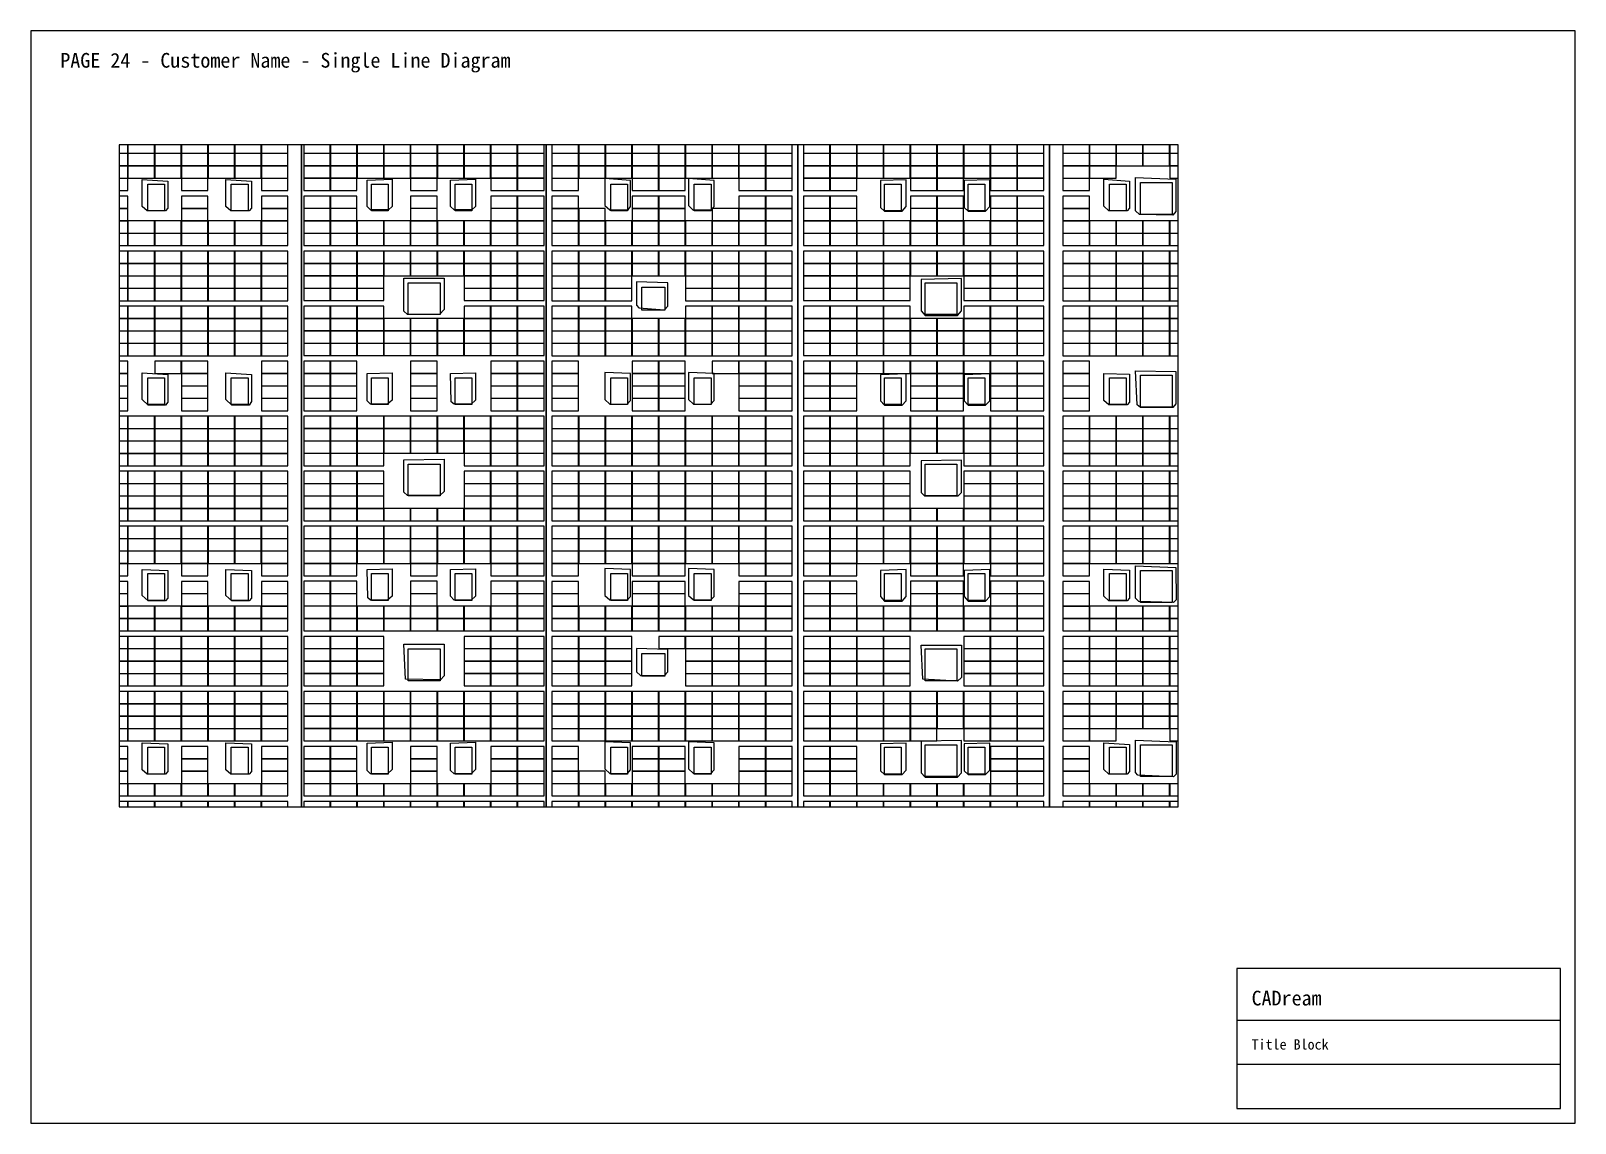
# Paper-space layout 'Layout1' of a CAD drawing. Header units: metres, sheet in millimetres. Extents: x 0 to 420, y 0 to 297.
# The model-space entities are those that its viewports show. They can reach past a viewport. Long polylines and large blocks are cut down to what shows.
import ezdxf

# ---------------------------------------------------------------- set-up
doc = ezdxf.new("R2010")
doc.units = ezdxf.units.M
doc.linetypes.add('DASHED', pattern=[1.524, 1.27, -0.254])
doc.linetypes.add('HIDDEN', pattern=[0.375, 0.25, -0.125])
for name, color, linetype in [('-其他', 7, 'Continuous'), ('SHEET_BORDER', 8, 'Continuous'), ('SHEET_TEXT', 5, 'Continuous'), ('SHEET_TITLEBLOCK', 7, 'Continuous'), ('SHEET_VIEWPORT_FRAME', 6, 'Continuous'), ('屋脊线', 7, 'ByLayer'), ('组件', 7, 'ByLayer'), ('阴影', 8, 'DASHED'), ('障碍物', 7, 'ByLayer')]:
    doc.layers.add(name, color=color, linetype=linetype)
doc.layers.add('X消防车道', color=6, linetype='HIDDEN', lineweight=18)

psp = doc.layouts.get("Layout1")

# ---------------------------------------------------------------- texts
at = {"layer": 'SHEET_TEXT'}
psp.add_text('PAGE 24 - Customer Name - Single Line Diagram', height=4, dxfattribs=at).set_placement((8, 287))

msp = doc.modelspace()

# ---------------------------------------------------------------- blocks, each defined once
blk = doc.blocks.new('CADREAM_TITLEBLOCK_V1')
at = {"layer": 'SHEET_TITLEBLOCK'}
for p, q in [((0, 24), (88, 24)), ((0, 12), (88, 12))]:
    blk.add_line(p, q, dxfattribs=at)
blk.add_lwpolyline([(0, 0), (88, 0), (88, 38), (0, 38)], close=True, dxfattribs=at)
for s, height, p in [('CADream', 4, (4, 28)), ('Title Block', 2.8, (4, 16))]:
    blk.add_text(s, height=height, dxfattribs=at).set_placement(p)
blk = doc.blocks.new('*U6')
at = {"layer": '屋脊线', "color": 30}
for p, q in [((-45396, -129651, 10100), (-45400, 145849, 10100)), ((-23396, -129651, 8900), (-23400, 145849, 8900)), ((-796, -129651, 10100), (-800, 145849, 10100)), ((21804, -129651, 8900), (21800, 145849, 8900))]:
    blk.add_line(p, q, dxfattribs=at)
at = {"flags": 1}
for tag in ['unit_id', 'unit_name']:
    blk.add_attdef(tag, (0, 0), '', height=2.5, dxfattribs=at)
blk = doc.blocks.new('*U78')
at = {"layer": '障碍物', "color": 1}
blk.add_polyline3d([(-59200, 106699, 10), (-57700, 106699, 10), (-57700, 104299, 10), (-59200, 104299, 10)], close=True, dxfattribs=at)
at = {"flags": 1}
for tag in ['height', 'shape']:
    blk.add_attdef(tag, (0, 0), '', height=2.5, dxfattribs=at)
blk = doc.blocks.new('*U79')
at = {"layer": '障碍物', "color": 1}
blk.add_polyline3d([(-51700, 106699, 10), (-50200, 106699, 10), (-50200, 104299, 10), (-51700, 104299, 10)], close=True, dxfattribs=at)
at = {"flags": 1}
for tag in ['height', 'shape']:
    blk.add_attdef(tag, (0, 0), '', height=2.5, dxfattribs=at)
blk = doc.blocks.new('*U80')
at = {"layer": '障碍物', "color": 1}
blk.add_polyline3d([(-59200, 89299, 10), (-57700, 89299, 10), (-57700, 86899, 10), (-59200, 86899, 10)], close=True, dxfattribs=at)
at = {"flags": 1}
for tag in ['height', 'shape']:
    blk.add_attdef(tag, (0, 0), '', height=2.5, dxfattribs=at)
blk = doc.blocks.new('*U81')
at = {"layer": '障碍物', "color": 1}
blk.add_polyline3d([(-51700, 89299, 10), (-50200, 89299, 10), (-50200, 86899, 10), (-51700, 86899, 10)], close=True, dxfattribs=at)
at = {"flags": 1}
for tag in ['height', 'shape']:
    blk.add_attdef(tag, (0, 0), '', height=2.5, dxfattribs=at)
blk = doc.blocks.new('*U82')
at = {"layer": '障碍物', "color": 1}
blk.add_polyline3d([(-59200, 71699, 10), (-57700, 71699, 10), (-57700, 69299, 10), (-59200, 69299, 10)], close=True, dxfattribs=at)
at = {"flags": 1}
for tag in ['height', 'shape']:
    blk.add_attdef(tag, (0, 0), '', height=2.5, dxfattribs=at)
blk = doc.blocks.new('*U83')
at = {"layer": '障碍物', "color": 1}
blk.add_polyline3d([(-51700, 71699, 10), (-50200, 71699, 10), (-50200, 69299, 10), (-51700, 69299, 10)], close=True, dxfattribs=at)
at = {"flags": 1}
for tag in ['height', 'shape']:
    blk.add_attdef(tag, (0, 0), '', height=2.5, dxfattribs=at)
blk = doc.blocks.new('*U84')
at = {"layer": '障碍物', "color": 1}
blk.add_polyline3d([(-59200, 56099, 10), (-57700, 56099, 10), (-57700, 53699, 10), (-59200, 53699, 10)], close=True, dxfattribs=at)
at = {"flags": 1}
for tag in ['height', 'shape']:
    blk.add_attdef(tag, (0, 0), '', height=2.5, dxfattribs=at)
blk = doc.blocks.new('*U85')
at = {"layer": '障碍物', "color": 1}
blk.add_polyline3d([(-51700, 56099, 10), (-50200, 56099, 10), (-50200, 53699, 10), (-51700, 53699, 10)], close=True, dxfattribs=at)
at = {"flags": 1}
for tag in ['height', 'shape']:
    blk.add_attdef(tag, (0, 0), '', height=2.5, dxfattribs=at)
blk = doc.blocks.new('*U113')
at = {"layer": '障碍物', "color": 1}
blk.add_polyline3d([(-39100, 106699, 10), (-37600, 106699, 10), (-37600, 104299, 10), (-39100, 104299, 10)], close=True, dxfattribs=at)
at = {"flags": 1}
for tag in ['height', 'shape']:
    blk.add_attdef(tag, (0, 0), '', height=2.5, dxfattribs=at)
blk = doc.blocks.new('*U114')
at = {"layer": '障碍物', "color": 1}
blk.add_polyline3d([(-31600, 106699, 10), (-30100, 106699, 10), (-30100, 104299, 10), (-31600, 104299, 10)], close=True, dxfattribs=at)
at = {"flags": 1}
for tag in ['height', 'shape']:
    blk.add_attdef(tag, (0, 0), '', height=2.5, dxfattribs=at)
blk = doc.blocks.new('*U115')
at = {"layer": '障碍物', "color": 1}
blk.add_polyline3d([(-39100, 89299, 10), (-37600, 89299, 10), (-37600, 86899, 10), (-39100, 86899, 10)], close=True, dxfattribs=at)
at = {"flags": 1}
for tag in ['height', 'shape']:
    blk.add_attdef(tag, (0, 0), '', height=2.5, dxfattribs=at)
blk = doc.blocks.new('*U116')
at = {"layer": '障碍物', "color": 1}
blk.add_polyline3d([(-31600, 89299, 10), (-30100, 89299, 10), (-30100, 86899, 10), (-31600, 86899, 10)], close=True, dxfattribs=at)
at = {"flags": 1}
for tag in ['height', 'shape']:
    blk.add_attdef(tag, (0, 0), '', height=2.5, dxfattribs=at)
blk = doc.blocks.new('*U117')
at = {"layer": '障碍物', "color": 1}
blk.add_polyline3d([(-39100, 71699, 10), (-37600, 71699, 10), (-37600, 69299, 10), (-39100, 69299, 10)], close=True, dxfattribs=at)
at = {"flags": 1}
for tag in ['height', 'shape']:
    blk.add_attdef(tag, (0, 0), '', height=2.5, dxfattribs=at)
blk = doc.blocks.new('*U118')
at = {"layer": '障碍物', "color": 1}
blk.add_polyline3d([(-31600, 71699, 10), (-30100, 71699, 10), (-30100, 69299, 10), (-31600, 69299, 10)], close=True, dxfattribs=at)
at = {"flags": 1}
for tag in ['height', 'shape']:
    blk.add_attdef(tag, (0, 0), '', height=2.5, dxfattribs=at)
blk = doc.blocks.new('*U119')
at = {"layer": '障碍物', "color": 1}
blk.add_polyline3d([(-39100, 56099, 10), (-37600, 56099, 10), (-37600, 53699, 10), (-39100, 53699, 10)], close=True, dxfattribs=at)
at = {"flags": 1}
for tag in ['height', 'shape']:
    blk.add_attdef(tag, (0, 0), '', height=2.5, dxfattribs=at)
blk = doc.blocks.new('*U120')
at = {"layer": '障碍物', "color": 1}
blk.add_polyline3d([(-31600, 56099, 10), (-30100, 56099, 10), (-30100, 53699, 10), (-31600, 53699, 10)], close=True, dxfattribs=at)
at = {"flags": 1}
for tag in ['height', 'shape']:
    blk.add_attdef(tag, (0, 0), '', height=2.5, dxfattribs=at)
blk = doc.blocks.new('*U142')
at = {"layer": '障碍物', "color": 1}
blk.add_polyline3d([(-35810, 97829, 10), (-32950, 97829, 10), (-32950, 94968, 10), (-35810, 94968, 10)], close=True, dxfattribs=at)
at = {"flags": 1}
for tag in ['height', 'shape']:
    blk.add_attdef(tag, (0, 0), '', height=2.5, dxfattribs=at)
blk = doc.blocks.new('*U143')
at = {"layer": '障碍物', "color": 1}
blk.add_polyline3d([(-35810, 81540, 10), (-32950, 81540, 10), (-32950, 78679, 10), (-35810, 78679, 10)], close=True, dxfattribs=at)
at = {"flags": 1}
for tag in ['height', 'shape']:
    blk.add_attdef(tag, (0, 0), '', height=2.5, dxfattribs=at)
blk = doc.blocks.new('*U144')
at = {"layer": '障碍物', "color": 1}
blk.add_polyline3d([(-35810, 64939, 10), (-32950, 64939, 10), (-32950, 62079, 10), (-35810, 62079, 10)], close=True, dxfattribs=at)
at = {"flags": 1}
for tag in ['height', 'shape']:
    blk.add_attdef(tag, (0, 0), '', height=2.5, dxfattribs=at)
blk = doc.blocks.new('*U164')
at = {"layer": '障碍物', "color": 1}
blk.add_polyline3d([(-17600, 106699, 10), (-16100, 106699, 10), (-16100, 104299, 10), (-17600, 104299, 10)], close=True, dxfattribs=at)
at = {"flags": 1}
for tag in ['height', 'shape']:
    blk.add_attdef(tag, (0, 0), '', height=2.5, dxfattribs=at)
blk = doc.blocks.new('*U165')
at = {"layer": '障碍物', "color": 1}
blk.add_polyline3d([(-10100, 106699, 10), (-8600, 106699, 10), (-8600, 104299, 10), (-10100, 104299, 10)], close=True, dxfattribs=at)
at = {"flags": 1}
for tag in ['height', 'shape']:
    blk.add_attdef(tag, (0, 0), '', height=2.5, dxfattribs=at)
blk = doc.blocks.new('*U166')
at = {"layer": '障碍物', "color": 1}
blk.add_polyline3d([(7000, 106699, 10), (8500, 106699, 10), (8500, 104299, 10), (7000, 104299, 10)], close=True, dxfattribs=at)
at = {"flags": 1}
for tag in ['height', 'shape']:
    blk.add_attdef(tag, (0, 0), '', height=2.5, dxfattribs=at)
blk = doc.blocks.new('*U167')
at = {"layer": '障碍物', "color": 1}
blk.add_polyline3d([(14500, 106699, 10), (16000, 106699, 10), (16000, 104299, 10), (14500, 104299, 10)], close=True, dxfattribs=at)
at = {"flags": 1}
for tag in ['height', 'shape']:
    blk.add_attdef(tag, (0, 0), '', height=2.5, dxfattribs=at)
blk = doc.blocks.new('*U168')
at = {"layer": '障碍物', "color": 1}
blk.add_polyline3d([(-17600, 89299, 10), (-16100, 89299, 10), (-16100, 86899, 10), (-17600, 86899, 10)], close=True, dxfattribs=at)
at = {"flags": 1}
for tag in ['height', 'shape']:
    blk.add_attdef(tag, (0, 0), '', height=2.5, dxfattribs=at)
blk = doc.blocks.new('*U169')
at = {"layer": '障碍物', "color": 1}
blk.add_polyline3d([(-10100, 89299, 10), (-8600, 89299, 10), (-8600, 86899, 10), (-10100, 86899, 10)], close=True, dxfattribs=at)
at = {"flags": 1}
for tag in ['height', 'shape']:
    blk.add_attdef(tag, (0, 0), '', height=2.5, dxfattribs=at)
blk = doc.blocks.new('*U170')
at = {"layer": '障碍物', "color": 1}
blk.add_polyline3d([(7000, 89299, 10), (8500, 89299, 10), (8500, 86899, 10), (7000, 86899, 10)], close=True, dxfattribs=at)
at = {"flags": 1}
for tag in ['height', 'shape']:
    blk.add_attdef(tag, (0, 0), '', height=2.5, dxfattribs=at)
blk = doc.blocks.new('*U171')
at = {"layer": '障碍物', "color": 1}
blk.add_polyline3d([(14500, 89299, 10), (16000, 89299, 10), (16000, 86899, 10), (14500, 86899, 10)], close=True, dxfattribs=at)
at = {"flags": 1}
for tag in ['height', 'shape']:
    blk.add_attdef(tag, (0, 0), '', height=2.5, dxfattribs=at)
blk = doc.blocks.new('*U172')
at = {"layer": '障碍物', "color": 1}
blk.add_polyline3d([(-17600, 71699, 10), (-16100, 71699, 10), (-16100, 69299, 10), (-17600, 69299, 10)], close=True, dxfattribs=at)
at = {"flags": 1}
for tag in ['height', 'shape']:
    blk.add_attdef(tag, (0, 0), '', height=2.5, dxfattribs=at)
blk = doc.blocks.new('*U173')
at = {"layer": '障碍物', "color": 1}
blk.add_polyline3d([(-10100, 71699, 10), (-8600, 71699, 10), (-8600, 69299, 10), (-10100, 69299, 10)], close=True, dxfattribs=at)
at = {"flags": 1}
for tag in ['height', 'shape']:
    blk.add_attdef(tag, (0, 0), '', height=2.5, dxfattribs=at)
blk = doc.blocks.new('*U174')
at = {"layer": '障碍物', "color": 1}
blk.add_polyline3d([(7000, 71699, 10), (8500, 71699, 10), (8500, 69299, 10), (7000, 69299, 10)], close=True, dxfattribs=at)
at = {"flags": 1}
for tag in ['height', 'shape']:
    blk.add_attdef(tag, (0, 0), '', height=2.5, dxfattribs=at)
blk = doc.blocks.new('*U175')
at = {"layer": '障碍物', "color": 1}
blk.add_polyline3d([(14500, 71699, 10), (16000, 71699, 10), (16000, 69299, 10), (14500, 69299, 10)], close=True, dxfattribs=at)
at = {"flags": 1}
for tag in ['height', 'shape']:
    blk.add_attdef(tag, (0, 0), '', height=2.5, dxfattribs=at)
blk = doc.blocks.new('*U176')
at = {"layer": '障碍物', "color": 1}
blk.add_polyline3d([(-17600, 56099, 10), (-16100, 56099, 10), (-16100, 53699, 10), (-17600, 53699, 10)], close=True, dxfattribs=at)
at = {"flags": 1}
for tag in ['height', 'shape']:
    blk.add_attdef(tag, (0, 0), '', height=2.5, dxfattribs=at)
blk = doc.blocks.new('*U177')
at = {"layer": '障碍物', "color": 1}
blk.add_polyline3d([(-10100, 56099, 10), (-8600, 56099, 10), (-8600, 53699, 10), (-10100, 53699, 10)], close=True, dxfattribs=at)
at = {"flags": 1}
for tag in ['height', 'shape']:
    blk.add_attdef(tag, (0, 0), '', height=2.5, dxfattribs=at)
blk = doc.blocks.new('*U178')
at = {"layer": '障碍物', "color": 1}
blk.add_polyline3d([(7000, 56099, 10), (8500, 56099, 10), (8500, 53699, 10), (7000, 53699, 10)], close=True, dxfattribs=at)
at = {"flags": 1}
for tag in ['height', 'shape']:
    blk.add_attdef(tag, (0, 0), '', height=2.5, dxfattribs=at)
blk = doc.blocks.new('*U179')
at = {"layer": '障碍物', "color": 1}
blk.add_polyline3d([(14500, 56099, 10), (16000, 56099, 10), (16000, 53699, 10), (14500, 53699, 10)], close=True, dxfattribs=at)
at = {"flags": 1}
for tag in ['height', 'shape']:
    blk.add_attdef(tag, (0, 0), '', height=2.5, dxfattribs=at)
blk = doc.blocks.new('*U220')
at = {"layer": '障碍物', "color": 1}
blk.add_polyline3d([(-14801, 97420, 10), (-12758, 97420, 10), (-12758, 95377, 10), (-14801, 95377, 10)], close=True, dxfattribs=at)
at = {"flags": 1}
for tag in ['height', 'shape']:
    blk.add_attdef(tag, (0, 0), '', height=2.5, dxfattribs=at)
blk = doc.blocks.new('*U221')
at = {"layer": '障碍物', "color": 1}
blk.add_polyline3d([(-14801, 64530, 10), (-12758, 64530, 10), (-12758, 62487, 10), (-14801, 62487, 10)], close=True, dxfattribs=at)
at = {"flags": 1}
for tag in ['height', 'shape']:
    blk.add_attdef(tag, (0, 0), '', height=2.5, dxfattribs=at)
blk = doc.blocks.new('*U231')
at = {"layer": '障碍物', "color": 1}
blk.add_polyline3d([(10640, 97832, 10), (13500, 97832, 10), (13500, 94971, 10), (10640, 94971, 10)], close=True, dxfattribs=at)
at = {"flags": 1}
for tag in ['height', 'shape']:
    blk.add_attdef(tag, (0, 0), '', height=2.5, dxfattribs=at)
blk = doc.blocks.new('*U232')
at = {"layer": '障碍物', "color": 1}
blk.add_polyline3d([(10640, 81542, 10), (13500, 81542, 10), (13500, 78682, 10), (10640, 78682, 10)], close=True, dxfattribs=at)
at = {"flags": 1}
for tag in ['height', 'shape']:
    blk.add_attdef(tag, (0, 0), '', height=2.5, dxfattribs=at)
blk = doc.blocks.new('*U233')
at = {"layer": '障碍物', "color": 1}
blk.add_polyline3d([(10640, 64942, 10), (13500, 64942, 10), (13500, 62081, 10), (10640, 62081, 10)], close=True, dxfattribs=at)
at = {"flags": 1}
for tag in ['height', 'shape']:
    blk.add_attdef(tag, (0, 0), '', height=2.5, dxfattribs=at)
blk = doc.blocks.new('*U245')
at = {"layer": '障碍物', "color": 1}
blk.add_polyline3d([(10640, 56334, 10), (13500, 56334, 10), (13500, 53473, 10), (10640, 53473, 10)], close=True, dxfattribs=at)
at = {"flags": 1}
for tag in ['height', 'shape']:
    blk.add_attdef(tag, (0, 0), '', height=2.5, dxfattribs=at)
blk = doc.blocks.new('*U250')
at = {"layer": '障碍物', "color": 1}
blk.add_polyline3d([(27200, 106699, 10), (28700, 106699, 10), (28700, 104299, 10), (27200, 104299, 10)], close=True, dxfattribs=at)
at = {"flags": 1}
for tag in ['height', 'shape']:
    blk.add_attdef(tag, (0, 0), '', height=2.5, dxfattribs=at)
blk = doc.blocks.new('*U252')
at = {"layer": '障碍物', "color": 1}
blk.add_polyline3d([(27200, 89299, 10), (28700, 89299, 10), (28700, 86899, 10), (27200, 86899, 10)], close=True, dxfattribs=at)
at = {"flags": 1}
for tag in ['height', 'shape']:
    blk.add_attdef(tag, (0, 0), '', height=2.5, dxfattribs=at)
blk = doc.blocks.new('*U254')
at = {"layer": '障碍物', "color": 1}
blk.add_polyline3d([(27200, 71699, 10), (28700, 71699, 10), (28700, 69299, 10), (27200, 69299, 10)], close=True, dxfattribs=at)
at = {"flags": 1}
for tag in ['height', 'shape']:
    blk.add_attdef(tag, (0, 0), '', height=2.5, dxfattribs=at)
blk = doc.blocks.new('*U256')
at = {"layer": '障碍物', "color": 1}
blk.add_polyline3d([(27200, 56099, 10), (28700, 56099, 10), (28700, 53699, 10), (27200, 53699, 10)], close=True, dxfattribs=at)
at = {"flags": 1}
for tag in ['height', 'shape']:
    blk.add_attdef(tag, (0, 0), '', height=2.5, dxfattribs=at)
blk = doc.blocks.new('*U280')
at = {"layer": '障碍物', "color": 1}
blk.add_polyline3d([(29990, 106829, 10), (32850, 106829, 10), (32850, 103969, 10), (29990, 103969, 10)], close=True, dxfattribs=at)
at = {"flags": 1}
for tag in ['height', 'shape']:
    blk.add_attdef(tag, (0, 0), '', height=2.5, dxfattribs=at)
blk = doc.blocks.new('*U281')
at = {"layer": '障碍物', "color": 1}
blk.add_polyline3d([(29990, 89529, 10), (32850, 89529, 10), (32850, 86668, 10), (29990, 86668, 10)], close=True, dxfattribs=at)
at = {"flags": 1}
for tag in ['height', 'shape']:
    blk.add_attdef(tag, (0, 0), '', height=2.5, dxfattribs=at)
blk = doc.blocks.new('*U282')
at = {"layer": '障碍物', "color": 1}
blk.add_polyline3d([(29990, 71979, 10), (32850, 71979, 10), (32850, 69118, 10), (29990, 69118, 10)], close=True, dxfattribs=at)
at = {"flags": 1}
for tag in ['height', 'shape']:
    blk.add_attdef(tag, (0, 0), '', height=2.5, dxfattribs=at)
blk = doc.blocks.new('*U283')
at = {"layer": '障碍物', "color": 1}
blk.add_polyline3d([(29990, 56329, 10), (32850, 56329, 10), (32850, 53468, 10), (29990, 53468, 10)], close=True, dxfattribs=at)
at = {"flags": 1}
for tag in ['height', 'shape']:
    blk.add_attdef(tag, (0, 0), '', height=2.5, dxfattribs=at)
blk = doc.blocks.new('*U17')
at = {"layer": '组件', "color": 0}
blk.add_polyline3d([(0, 0, 0), (0, -110, 0), (238, -110, 15), (238, 0, 15)], close=True, dxfattribs=at)
at = {"flags": 1}
for tag in ['silicon-material', 'panel-length', 'panel-width', 'panel-height', 'mounting-hole-spacing1', 'mounting-hole-spacing2', 'userid', 'module-material', 'theme', 'name', 'vmpo', 'voco', 'pmax', 'company-name', 'note', 'id', 'impo', 'isco']:
    blk.add_attdef(tag, (0, 0), '', height=2.5, dxfattribs=at)
blk = doc.blocks.new('*U15')
at = {"layer": '组件', "color": 0}
blk.add_polyline3d([(0, 0, 0), (0, 110, 0), (-238, 110, 13), (-238, 0, 13)], close=True, dxfattribs=at)
at = {"flags": 1}
for tag in ['silicon-material', 'panel-length', 'panel-width', 'panel-height', 'mounting-hole-spacing1', 'mounting-hole-spacing2', 'userid', 'module-material', 'theme', 'name', 'vmpo', 'voco', 'pmax', 'company-name', 'note', 'id', 'impo', 'isco']:
    blk.add_attdef(tag, (0, 0), '', height=2.5, dxfattribs=at)
blk = doc.blocks.new('*U13')
at = {"layer": '组件', "color": 0}
blk.add_polyline3d([(0, 0, 0), (0, -110, 0), (238, -110, 13), (238, 0, 13)], close=True, dxfattribs=at)
at = {"flags": 1}
for tag in ['silicon-material', 'panel-length', 'panel-width', 'panel-height', 'mounting-hole-spacing1', 'mounting-hole-spacing2', 'userid', 'module-material', 'theme', 'name', 'vmpo', 'voco', 'pmax', 'company-name', 'note', 'id', 'impo', 'isco']:
    blk.add_attdef(tag, (0, 0), '', height=2.5, dxfattribs=at)
blk = doc.blocks.new('*U11')
at = {"layer": '组件', "color": 0}
blk.add_polyline3d([(0, 0, 0), (0, 110, 0), (-238, 110, 13), (-238, 0, 13)], close=True, dxfattribs=at)
at = {"flags": 1}
for tag in ['silicon-material', 'panel-length', 'panel-width', 'panel-height', 'mounting-hole-spacing1', 'mounting-hole-spacing2', 'userid', 'module-material', 'theme', 'name', 'vmpo', 'voco', 'pmax', 'company-name', 'note', 'id', 'impo', 'isco']:
    blk.add_attdef(tag, (0, 0), '', height=2.5, dxfattribs=at)
blk = doc.blocks.new('*U9')
at = {"layer": '组件', "color": 0}
blk.add_polyline3d([(0, 0, 0), (0, -110, 0), (238, -110, 15), (238, 0, 15)], close=True, dxfattribs=at)
at = {"flags": 1}
for tag in ['silicon-material', 'panel-length', 'panel-width', 'panel-height', 'mounting-hole-spacing1', 'mounting-hole-spacing2', 'userid', 'module-material', 'theme', 'name', 'vmpo', 'voco', 'pmax', 'company-name', 'note', 'id', 'impo', 'isco']:
    blk.add_attdef(tag, (0, 0), '', height=2.5, dxfattribs=at)

# ---------------------------------------------------------------- hatches: boundary and pattern name
at = {"layer": '-其他'}
h = msp.add_hatch(dxfattribs=at)
h.set_pattern_fill('ANSI31', color=256, scale=1200)
h.set_pattern_definition([(45, (-495701042.8, -3200636676.2), (-1347.0384181, 1347.0384182), [])])
edge = h.paths.add_edge_path()
edge.add_line((104529, 145851), (-88500, 145851))
edge.add_line((-88500, 145851), (-88500, 104651))
edge.add_line((-88500, 104651), (-93574, 104651))
edge.add_line((-93574, 104651), (-98619, 104651))
edge.add_line((-98619, 104651), (-104500, 104651))
edge.add_line((-104500, 104651), (-104500, 151351))
edge.add_line((-104500, 151351), (104000, 151351))
edge.add_line((104000, 151351), (104000, 145851))
at = {"layer": 'X消防车道'}
h = msp.add_hatch(dxfattribs=at)
h.set_pattern_fill('DOTS', color=8, scale=1000, angle=-31.48784)
h.set_pattern_definition([(328.51216202, (-1970228605.7, -2547630934.4), (1506.0502845, 939.1527315), [0, -1587.5])])
h.paths.add_polyline_path([(-93210, -143670, 0.3886963), (-80261, -155529), (-29868, -155529, 0.0729934), (-27282, -155149), (-24813, -154408, -0.0729934), (-22226, -154029), (83400, -154029, -0.4142154), (92400, -163029), (92400, -173022), (96400, -173176), (96400, -163029, 0.4142203), (83400, -150029), (-22813, -150029, 0.0729934), (-25400, -150408), (-27869, -151149, -0.0729934), (-30455, -151529), (-80261, -151529, -0.3886977), (-89226, -143319), (-114667, 145381, -0.4401983), (-105702, 155171), (86000, 155171, -0.414211), (95000, 146171, -0.1414481), (97000, 153099, 0.2576704), (86000, 159171), (-105702, 159171, 0.4401961), (-118651, 145030)])

# ---------------------------------------------------------------- linework, layer by layer
at = {"layer": '屋脊线', "color": 2, "elevation": 10100}
for points in [[(-45400, 145849), (-45396, -129651)], [(-800, 145849), (-796, -129651)]]:
    msp.add_lwpolyline(points, dxfattribs=at)
at = {"layer": '屋脊线', "color": 30, "elevation": 8900}
for points in [[(-23400, 145849), (-23396, -129651)], [(21800, 145849), (21804, -129651)]]:
    msp.add_lwpolyline(points, dxfattribs=at)
at = {"layer": '阴影', "linetype": 'DASHED'}
for points in [[(-59699, 107107, 9207), (-57393, 106946, 9351), (-57393, 104524, 9351), (-57617, 104282, 9337), (-59253, 104282, 9235), (-59699, 104686, 9207), (-59699, 107107, 9207)], [(-52188, 107108, 9677), (-49882, 106946, 9821), (-49882, 104525, 9821), (-50105, 104282, 9807), (-51741, 104282, 9705), (-52188, 104686, 9677), (-52188, 107108, 9677)], [(-37574, 104371, 9674), (-39185, 104371, 9762), (-39508, 104669, 9780), (-39508, 107057, 9780), (-37252, 107131, 9657), (-37252, 104669, 9657), (-37574, 104371, 9674)], [(-30080, 104371, 9265), (-31691, 104371, 9353), (-32014, 104670, 9371), (-32014, 107057, 9371), (-29758, 107131, 9248), (-29757, 104670, 9248), (-30080, 104371, 9265)], [(-15821, 104690, 9303), (-15821, 107031, 9303), (-18127, 107192, 9181), (-18127, 104770, 9181), (-17681, 104367, 9205), (-16044, 104367, 9292), (-15821, 104690, 9303)], [(-8310, 104690, 9702), (-8310, 107031, 9702), (-10615, 107192, 9580), (-10615, 104770, 9580), (-10243, 104367, 9600), (-8607, 104367, 9686), (-8310, 104690, 9702)], [(6629, 107008, 9707), (6629, 104587, 9707), (7001, 104264, 9687), (8563, 104264, 9604), (8935, 104668, 9584), (8935, 107089, 9584), (6629, 107008, 9707)], [(14141, 107009, 9308), (14141, 104587, 9308), (14512, 104264, 9288), (16074, 104264, 9205), (16446, 104668, 9185), (16446, 107089, 9185), (14141, 107009, 9308)], [(26710, 107123, 9208), (29015, 106961, 9352), (29015, 104540, 9352), (28792, 104297, 9338), (27156, 104297, 9236), (26710, 104701, 9208), (26710, 107123, 9208)], [(29536, 107284, 9384), (33180, 107123, 9612), (33180, 104217, 9612), (32882, 103894, 9594), (29908, 103975, 9408), (29536, 104297, 9384), (29536, 107284, 9384)], [(-32981, 94972, 9424), (-35882, 94972, 9582), (-36204, 95270, 9599), (-36204, 98254, 9599), (-32578, 98254, 9402), (-32578, 95419, 9402), (-32981, 94972, 9424)], [(-12474, 95730, 9481), (-12474, 97829, 9481), (-15301, 97909, 9331), (-15301, 95811, 9331), (-15077, 95568, 9343), (-12772, 95407, 9465), (-12474, 95730, 9481)], [(10273, 98129, 9513), (10273, 95304, 9513), (10645, 94901, 9493), (13546, 94901, 9339), (13918, 95304, 9320), (13918, 98210, 9320), (10273, 98129, 9513)], [(-59699, 89753, 9207), (-57393, 89591, 9351), (-57393, 87089, 9351), (-57616, 86847, 9337), (-59178, 86847, 9240), (-59699, 87331, 9207), (-59699, 89753, 9207)], [(-52187, 89753, 9677), (-49882, 89591, 9821), (-49882, 87170, 9821), (-50105, 86847, 9807), (-51667, 86847, 9709), (-52187, 87331, 9677), (-52187, 89753, 9677)], [(-37654, 86915, 9679), (-39185, 86915, 9762), (-39508, 87213, 9780), (-39508, 89675, 9780), (-37251, 89750, 9657), (-37251, 87288, 9657), (-37654, 86915, 9679)], [(-30160, 86915, 9270), (-31691, 86915, 9353), (-31933, 87139, 9366), (-32014, 89675, 9371), (-29757, 89750, 9248), (-29757, 87288, 9248), (-30160, 86915, 9270)], [(-15821, 87254, 9303), (-15821, 89676, 9303), (-18127, 89757, 9181), (-18127, 87335, 9181), (-17680, 86931, 9205), (-16119, 86931, 9288), (-15821, 87254, 9303)], [(-8309, 87254, 9702), (-8310, 89676, 9702), (-10615, 89757, 9580), (-10615, 87335, 9580), (-10169, 86932, 9603), (-8607, 86932, 9686), (-8309, 87254, 9702)], [(6629, 89573, 9707), (6629, 87232, 9707), (7001, 86829, 9687), (8563, 86829, 9604), (8935, 87232, 9584), (8935, 89654, 9584), (6629, 89573, 9707)], [(14141, 89573, 9308), (14141, 87232, 9308), (14513, 86829, 9288), (16075, 86829, 9205), (16446, 87232, 9185), (16446, 89654, 9185), (14141, 89573, 9308)], [(26710, 89687, 9208), (29016, 89607, 9352), (29016, 87104, 9352), (28792, 86862, 9338), (27156, 86862, 9236), (26710, 87266, 9208), (26710, 89687, 9208)], [(29536, 89929, 9384), (33180, 89849, 9612), (33180, 86943, 9612), (32883, 86620, 9594), (29982, 86620, 9412), (29685, 86862, 9394), (29536, 89929, 9384)], [(-32980, 78709, 9424), (-35881, 78709, 9582), (-36204, 79007, 9599), (-36204, 81917, 9599), (-32577, 81992, 9402), (-32577, 79082, 9402), (-32980, 78709, 9424)], [(10274, 81824, 9513), (10274, 78999, 9513), (10571, 78676, 9497), (13620, 78676, 9335), (13918, 78999, 9320), (13918, 81905, 9320), (10274, 81824, 9513)], [(-15821, 69658, 9303), (-15821, 72079, 9303), (-18126, 72160, 9181), (-18126, 69738, 9181), (-17680, 69335, 9205), (-16118, 69335, 9288), (-15821, 69658, 9303)], [(-8309, 69658, 9702), (-8309, 72079, 9702), (-10615, 72160, 9580), (-10615, 69738, 9580), (-10169, 69335, 9603), (-8607, 69335, 9686), (-8309, 69658, 9702)], [(29536, 72413, 9384), (33180, 72252, 9612), (33181, 69346, 9612), (32957, 69104, 9598), (29834, 69185, 9403), (29536, 69508, 9384), (29536, 72413, 9384)], [(-59698, 72075, 9207), (-57393, 71995, 9351), (-57393, 69492, 9351), (-57616, 69250, 9337), (-59178, 69250, 9240), (-59698, 69734, 9207), (-59698, 72075, 9207)], [(-52187, 72075, 9677), (-49882, 71995, 9821), (-49882, 69492, 9821), (-50105, 69250, 9807), (-51666, 69250, 9709), (-52187, 69735, 9677), (-52187, 72075, 9677)], [(-37654, 69310, 9679), (-39185, 69310, 9762), (-39427, 69533, 9775), (-39507, 72070, 9780), (-37251, 72144, 9657), (-37251, 69683, 9657), (-37654, 69310, 9679)], [(-30160, 69310, 9270), (-31691, 69310, 9353), (-32013, 69683, 9371), (-32013, 72070, 9371), (-29757, 72145, 9248), (-29757, 69683, 9248), (-30160, 69310, 9270)], [(6630, 71976, 9707), (6630, 69635, 9707), (7001, 69232, 9687), (8563, 69232, 9604), (8935, 69635, 9584), (8935, 72057, 9584), (6630, 71976, 9707)], [(14141, 71976, 9308), (14141, 69636, 9308), (14513, 69232, 9288), (16075, 69232, 9205), (16447, 69636, 9185), (16447, 72057, 9185), (14141, 71976, 9308)], [(26710, 72090, 9208), (29016, 72010, 9352), (29016, 69508, 9352), (28793, 69265, 9338), (27157, 69265, 9236), (26710, 69669, 9208), (26710, 72090, 9208)], [(-32899, 62148, 9419), (-36042, 62223, 9591), (-36203, 65356, 9599), (-32577, 65356, 9402), (-32577, 62521, 9402), (-32899, 62148, 9419)], [(10274, 65277, 9513), (13918, 65277, 9320), (13918, 62371, 9320), (13546, 62048, 9339), (10423, 62209, 9505), (10274, 65277, 9513)], [(-12474, 62877, 9481), (-12474, 64895, 9481), (-15300, 64976, 9331), (-15300, 62877, 9331), (-14928, 62554, 9351), (-12771, 62554, 9465), (-12474, 62877, 9481)], [(-59698, 56496, 9207), (-57393, 56416, 9351), (-57393, 53913, 9351), (-57616, 53671, 9337), (-59252, 53671, 9235), (-59698, 54075, 9207), (-59698, 56496, 9207)], [(-52187, 56497, 9677), (-49881, 56416, 9821), (-49881, 53914, 9821), (-50104, 53671, 9807), (-51741, 53671, 9705), (-52187, 54075, 9677), (-52187, 56497, 9677)], [(-37654, 53718, 9679), (-39185, 53718, 9762), (-39507, 54017, 9780), (-39507, 56478, 9780), (-37251, 56553, 9657), (-37251, 54091, 9657), (-37654, 53718, 9679)], [(-30160, 53719, 9270), (-31691, 53719, 9353), (-32013, 54017, 9371), (-32013, 56479, 9371), (-29757, 56553, 9248), (-29757, 54092, 9248), (-30160, 53719, 9270)], [(-15821, 54079, 9303), (-15821, 56500, 9303), (-18126, 56581, 9181), (-18126, 54159, 9181), (-17680, 53756, 9205), (-16118, 53756, 9288), (-15821, 54079, 9303)], [(-8309, 54079, 9702), (-8309, 56500, 9702), (-10615, 56581, 9580), (-10615, 54160, 9580), (-10168, 53756, 9603), (-8606, 53756, 9686), (-8309, 54079, 9702)], [(6630, 56397, 9707), (6630, 53976, 9707), (7002, 53653, 9687), (8564, 53653, 9604), (8935, 54057, 9584), (8935, 56478, 9584), (6630, 56397, 9707)], [(10274, 56640, 9513), (10274, 53815, 9513), (10646, 53411, 9493), (13546, 53411, 9339), (13918, 53815, 9320), (13918, 56720, 9320), (10274, 56640, 9513)], [(14141, 56398, 9308), (14141, 53976, 9308), (14513, 53653, 9288), (16075, 53653, 9205), (16447, 54057, 9185), (16447, 56478, 9185), (14141, 56398, 9308)], [(26711, 56512, 9208), (29016, 56350, 9352), (29016, 53929, 9352), (28793, 53687, 9338), (27157, 53687, 9236), (26711, 54090, 9208), (26711, 56512, 9208)], [(29537, 56754, 9384), (33181, 56593, 9612), (33181, 53687, 9612), (32958, 53444, 9598), (29760, 53606, 9398), (29537, 53848, 9384), (29537, 56754, 9384)]]:
    msp.add_polyline3d(points, close=True, dxfattribs=at)
at = {"layer": '障碍物', "color": 4, "elevation": 10300}
for points in [[(-59200, 106699), (-57700, 106699), (-57700, 104299), (-59200, 104299)], [(-51700, 106699), (-50200, 106699), (-50200, 104299), (-51700, 104299)], [(-39100, 106699), (-37600, 106699), (-37600, 104299), (-39100, 104299)], [(-31600, 106699), (-30100, 106699), (-30100, 104299), (-31600, 104299)], [(-17600, 106699), (-16100, 106699), (-16100, 104299), (-17600, 104299)], [(-10100, 106699), (-8600, 106699), (-8600, 104299), (-10100, 104299)], [(7000, 106699), (8500, 106699), (8500, 104299), (7000, 104299)], [(14500, 106699), (16000, 106699), (16000, 104299), (14500, 104299)], [(27200, 106699), (28700, 106699), (28700, 104299), (27200, 104299)], [(-59200, 89299), (-57700, 89299), (-57700, 86899), (-59200, 86899)], [(-51700, 89299), (-50200, 89299), (-50200, 86899), (-51700, 86899)], [(-39100, 89299), (-37600, 89299), (-37600, 86899), (-39100, 86899)], [(-31600, 89299), (-30100, 89299), (-30100, 86899), (-31600, 86899)], [(-17600, 89299), (-16100, 89299), (-16100, 86899), (-17600, 86899)], [(-10100, 89299), (-8600, 89299), (-8600, 86899), (-10100, 86899)], [(7000, 89299), (8500, 89299), (8500, 86899), (7000, 86899)], [(14500, 89299), (16000, 89299), (16000, 86899), (14500, 86899)], [(27200, 89299), (28700, 89299), (28700, 86899), (27200, 86899)], [(-59200, 71699), (-57700, 71699), (-57700, 69299), (-59200, 69299)], [(-51700, 71699), (-50200, 71699), (-50200, 69299), (-51700, 69299)], [(-39100, 71699), (-37600, 71699), (-37600, 69299), (-39100, 69299)], [(-31600, 71699), (-30100, 71699), (-30100, 69299), (-31600, 69299)], [(-17600, 71699), (-16100, 71699), (-16100, 69299), (-17600, 69299)], [(-10100, 71699), (-8600, 71699), (-8600, 69299), (-10100, 69299)], [(7000, 71699), (8500, 71699), (8500, 69299), (7000, 69299)], [(14500, 71699), (16000, 71699), (16000, 69299), (14500, 69299)], [(27200, 71699), (28700, 71699), (28700, 69299), (27200, 69299)], [(-59200, 56099), (-57700, 56099), (-57700, 53699), (-59200, 53699)], [(-51700, 56099), (-50200, 56099), (-50200, 53699), (-51700, 53699)], [(-39100, 56099), (-37600, 56099), (-37600, 53699), (-39100, 53699)], [(-31600, 56099), (-30100, 56099), (-30100, 53699), (-31600, 53699)], [(-17600, 56099), (-16100, 56099), (-16100, 53699), (-17600, 53699)], [(-10100, 56099), (-8600, 56099), (-8600, 53699), (-10100, 53699)], [(7000, 56099), (8500, 56099), (8500, 53699), (7000, 53699)], [(14500, 56099), (16000, 56099), (16000, 53699), (14500, 53699)], [(27200, 56099), (28700, 56099), (28700, 53699), (27200, 53699)]]:
    msp.add_lwpolyline(points, close=True, dxfattribs=at)
at = {"layer": '障碍物', "elevation": 10300}
for points in [[(29990, 106829), (32850, 106829), (32850, 103969), (29990, 103969)], [(-35810, 97829), (-32950, 97829), (-32950, 94968), (-35810, 94968)], [(-14801, 97420), (-12758, 97420), (-12758, 95377), (-14801, 95377)], [(10640, 97832), (13500, 97832), (13500, 94971), (10640, 94971)], [(29990, 89529), (32850, 89529), (32850, 86668), (29990, 86668)], [(-35810, 81540), (-32950, 81540), (-32950, 78679), (-35810, 78679)], [(10640, 81542), (13500, 81542), (13500, 78682), (10640, 78682)], [(29990, 71979), (32850, 71979), (32850, 69118), (29990, 69118)], [(-35810, 64939), (-32950, 64939), (-32950, 62079), (-35810, 62079)], [(-14801, 64530), (-12758, 64530), (-12758, 62487), (-14801, 62487)], [(10640, 64942), (13500, 64942), (13500, 62081), (10640, 62081)], [(10640, 56334), (13500, 56334), (13500, 53473), (10640, 53473)], [(29990, 56329), (32850, 56329), (32850, 53468), (29990, 53468)]]:
    msp.add_lwpolyline(points, close=True, dxfattribs=at)

# ---------------------------------------------------------------- block references
at = {"layer": '屋脊线'}
msp.add_blockref('*U6', (0, 0), dxfattribs=at)
at = {"layer": '组件', "color": 5, "xscale": 10, "yscale": 10, "zscale": 10}
for name, p in [('*U9', (-63385, 110557, 9076)), ('*U9', (-60986, 110557, 9226)), ('*U9', (-58587, 110557, 9376)), ('*U9', (-56187, 110557, 9526)), ('*U9', (-53788, 110557, 9676)), ('*U9', (-51389, 110557, 9826)), ('*U9', (-48989, 110557, 9976)), ('*U11', (-42809, 109461, 10059)), ('*U11', (-40409, 109461, 9928)), ('*U11', (-38008, 109461, 9797)), ('*U11', (-35608, 109461, 9666)), ('*U11', (-33207, 109461, 9535)), ('*U11', (-30807, 109461, 9404)), ('*U11', (-28406, 109461, 9273)), ('*U11', (-26006, 109461, 9142)), ('*U11', (-23606, 109461, 9011)), ('*U13', (-22890, 110557, 9027)), ('*U13', (-20490, 110557, 9154)), ('*U13', (-18089, 110557, 9282)), ('*U13', (-15689, 110557, 9409)), ('*U13', (-13288, 110557, 9537)), ('*U13', (-10887, 110557, 9664)), ('*U13', (-8487, 110557, 9792)), ('*U13', (-6086, 110557, 9919)), ('*U13', (-3685, 110557, 10047)), ('*U15', (2090, 109461, 10047)), ('*U15', (4491, 109461, 9919)), ('*U15', (6891, 109461, 9792)), ('*U15', (9292, 109461, 9664)), ('*U15', (11693, 109461, 9537)), ('*U15', (14093, 109461, 9409)), ('*U15', (16494, 109461, 9282)), ('*U15', (18895, 109461, 9154)), ('*U15', (21295, 109461, 9027)), ('*U17', (23015, 110557, 9076)), ('*U17', (25414, 110557, 9226)), ('*U17', (27813, 110557, 9376)), ('*U17', (30213, 110557, 9526)), ('*U17', (32612, 110557, 9676)), ('*U9', (-63385, 109441, 9076)), ('*U9', (-63385, 108325, 9076)), ('*U9', (-60986, 109441, 9226)), ('*U9', (-60986, 108325, 9226)), ('*U9', (-58587, 109441, 9376)), ('*U9', (-58587, 108325, 9376)), ('*U9', (-56187, 109441, 9526)), ('*U9', (-56187, 108325, 9526)), ('*U9', (-53788, 109441, 9676)), ('*U9', (-53788, 108325, 9676)), ('*U9', (-51389, 109441, 9826)), ('*U9', (-51389, 108325, 9826)), ('*U9', (-48989, 109441, 9976)), ('*U9', (-48989, 108325, 9976)), ('*U11', (-42809, 108345, 10059)), ('*U11', (-42809, 107229, 10059)), ('*U11', (-40409, 108345, 9928)), ('*U11', (-40409, 107229, 9928)), ('*U11', (-38008, 108345, 9797)), ('*U11', (-38008, 107229, 9797)), ('*U11', (-35608, 108345, 9666)), ('*U11', (-35608, 107229, 9666)), ('*U11', (-33207, 108345, 9535)), ('*U11', (-33207, 107229, 9535)), ('*U11', (-30807, 108345, 9404)), ('*U11', (-30807, 107229, 9404)), ('*U11', (-28406, 108345, 9273)), ('*U11', (-28406, 107229, 9273)), ('*U11', (-26006, 108345, 9142)), ('*U11', (-26006, 107229, 9142)), ('*U11', (-23606, 108345, 9011)), ('*U11', (-23606, 107229, 9011)), ('*U13', (-22890, 109441, 9027)), ('*U13', (-22890, 108325, 9027)), ('*U13', (-20490, 109441, 9154)), ('*U13', (-20490, 108325, 9154)), ('*U13', (-18089, 109441, 9282)), ('*U13', (-18089, 108325, 9282)), ('*U13', (-15689, 109441, 9409)), ('*U13', (-15689, 108325, 9409)), ('*U13', (-13288, 109441, 9537)), ('*U13', (-13288, 108325, 9537)), ('*U13', (-10887, 109441, 9664)), ('*U13', (-10887, 108325, 9664)), ('*U13', (-8487, 109441, 9792)), ('*U13', (-8487, 108325, 9792)), ('*U13', (-6086, 109441, 9919)), ('*U13', (-6086, 108325, 9919)), ('*U13', (-3685, 109441, 10047)), ('*U13', (-3685, 108325, 10047)), ('*U15', (2090, 108345, 10047)), ('*U15', (2090, 107229, 10047)), ('*U15', (4491, 108345, 9919)), ('*U15', (4491, 107229, 9919)), ('*U15', (6891, 108345, 9792)), ('*U15', (6891, 107229, 9792)), ('*U15', (9292, 108345, 9664)), ('*U15', (9292, 107229, 9664)), ('*U15', (11693, 108345, 9537)), ('*U15', (11693, 107229, 9537)), ('*U15', (14093, 108345, 9409)), ('*U15', (14093, 107229, 9409)), ('*U15', (16494, 108345, 9282)), ('*U15', (16494, 107229, 9282)), ('*U15', (18895, 108345, 9154)), ('*U15', (18895, 107229, 9154)), ('*U15', (21295, 108345, 9027)), ('*U15', (21295, 107229, 9027)), ('*U17', (23015, 109441, 9076)), ('*U17', (23015, 108325, 9076)), ('*U17', (25414, 109441, 9226)), ('*U17', (25414, 108325, 9226)), ('*U17', (27813, 109441, 9376)), ('*U17', (30213, 109441, 9526)), ('*U17', (32612, 109441, 9676)), ('*U17', (32612, 108325, 9676)), ('*U9', (-63385, 107209, 9076)), ('*U9', (-56187, 107209, 9526)), ('*U9', (-48989, 107209, 9976)), ('*U11', (-42809, 106113, 10059)), ('*U11', (-40409, 106113, 9928)), ('*U11', (-33207, 106113, 9535)), ('*U11', (-26006, 106113, 9142)), ('*U11', (-23606, 106113, 9011)), ('*U13', (-22890, 107209, 9027)), ('*U13', (-15689, 107209, 9409)), ('*U13', (-13288, 107209, 9537)), ('*U13', (-6086, 107209, 9919)), ('*U13', (-3685, 107209, 10047)), ('*U15', (2090, 106113, 10047)), ('*U15', (4491, 106113, 9919)), ('*U15', (11693, 106113, 9537)), ('*U15', (14093, 106113, 9409)), ('*U15', (18895, 106113, 9154)), ('*U15', (21295, 106113, 9027)), ('*U17', (23015, 107209, 9076)), ('*U9', (-63385, 105613, 9076)), ('*U9', (-56187, 105613, 9526)), ('*U9', (-48989, 105613, 9976)), ('*U11', (-42809, 104517, 10059)), ('*U11', (-40409, 104517, 9928)), ('*U11', (-33207, 104517, 9535)), ('*U11', (-26006, 104517, 9142)), ('*U11', (-23606, 104517, 9011)), ('*U13', (-22890, 105613, 9027)), ('*U13', (-15689, 105613, 9409)), ('*U13', (-13288, 105613, 9537)), ('*U13', (-6086, 105613, 9919)), ('*U13', (-3685, 105613, 10047)), ('*U15', (2090, 104517, 10047)), ('*U15', (4491, 104517, 9919)), ('*U15', (11693, 104517, 9537)), ('*U15', (14093, 104517, 9409)), ('*U15', (18895, 104517, 9154)), ('*U15', (21295, 104517, 9027)), ('*U17', (23015, 105613, 9076)), ('*U9', (-63385, 104497, 9076)), ('*U9', (-56187, 104497, 9526)), ('*U9', (-48989, 104497, 9976)), ('*U11', (-42809, 103401, 10059)), ('*U11', (-40409, 103401, 9928)), ('*U11', (-33207, 103401, 9535)), ('*U11', (-26006, 103401, 9142)), ('*U11', (-23606, 103401, 9011)), ('*U13', (-22890, 104497, 9027)), ('*U13', (-20490, 104497, 9154)), ('*U13', (-15689, 104497, 9409)), ('*U13', (-13288, 104497, 9537)), ('*U13', (-8487, 104497, 9792)), ('*U13', (-6086, 104497, 9919)), ('*U13', (-3685, 104497, 10047)), ('*U15', (2090, 103401, 10047)), ('*U15', (4491, 103401, 9919)), ('*U15', (11693, 103401, 9537)), ('*U15', (14093, 103401, 9409)), ('*U15', (18895, 103401, 9154)), ('*U15', (21295, 103401, 9027)), ('*U17', (23015, 104497, 9076)), ('*U9', (-63385, 103381, 9076)), ('*U9', (-60986, 103381, 9226)), ('*U9', (-58587, 103381, 9376)), ('*U9', (-56187, 103381, 9526)), ('*U9', (-53788, 103381, 9676)), ('*U9', (-51389, 103381, 9826)), ('*U9', (-48989, 103381, 9976)), ('*U11', (-42809, 102285, 10059)), ('*U11', (-40409, 102285, 9928)), ('*U11', (-38008, 102285, 9797)), ('*U11', (-35608, 102285, 9666)), ('*U11', (-33207, 102285, 9535)), ('*U11', (-30807, 102285, 9404)), ('*U11', (-28406, 102285, 9273)), ('*U11', (-26006, 102285, 9142)), ('*U11', (-23606, 102285, 9011)), ('*U13', (-22890, 103381, 9027)), ('*U13', (-20490, 103381, 9154)), ('*U13', (-18089, 103381, 9282)), ('*U13', (-15689, 103381, 9409)), ('*U13', (-13288, 103381, 9537)), ('*U13', (-10887, 103381, 9664)), ('*U13', (-8487, 103381, 9792)), ('*U13', (-6086, 103381, 9919)), ('*U13', (-3685, 103381, 10047)), ('*U15', (2090, 102285, 10047)), ('*U15', (4491, 102285, 9919)), ('*U15', (6891, 102285, 9792)), ('*U15', (9292, 102285, 9664)), ('*U15', (11693, 102285, 9537)), ('*U15', (14093, 102285, 9409)), ('*U15', (16494, 102285, 9282)), ('*U15', (18895, 102285, 9154)), ('*U15', (21295, 102285, 9027)), ('*U17', (23015, 103381, 9076)), ('*U17', (25414, 103381, 9226)), ('*U17', (27813, 103381, 9376)), ('*U17', (30213, 103381, 9526)), ('*U17', (32612, 103381, 9676)), ('*U9', (-63385, 102265, 9076)), ('*U9', (-60986, 102265, 9226)), ('*U9', (-58587, 102265, 9376)), ('*U9', (-56187, 102265, 9526)), ('*U9', (-53788, 102265, 9676)), ('*U9', (-51389, 102265, 9826)), ('*U9', (-48989, 102265, 9976)), ('*U11', (-42809, 101169, 10059)), ('*U11', (-40409, 101169, 9928)), ('*U11', (-38008, 101169, 9797)), ('*U11', (-35608, 101169, 9666)), ('*U11', (-33207, 101169, 9535)), ('*U11', (-30807, 101169, 9404)), ('*U11', (-28406, 101169, 9273)), ('*U11', (-26006, 101169, 9142)), ('*U11', (-23606, 101169, 9011)), ('*U13', (-22890, 102265, 9027)), ('*U13', (-20490, 102265, 9154)), ('*U13', (-18089, 102265, 9282)), ('*U13', (-15689, 102265, 9409)), ('*U13', (-13288, 102265, 9537)), ('*U13', (-10887, 102265, 9664)), ('*U13', (-8487, 102265, 9792)), ('*U13', (-6086, 102265, 9919)), ('*U13', (-3685, 102265, 10047)), ('*U15', (2090, 101169, 10047)), ('*U15', (4491, 101169, 9919)), ('*U15', (6891, 101169, 9792)), ('*U15', (9292, 101169, 9664)), ('*U15', (11693, 101169, 9537)), ('*U15', (14093, 101169, 9409)), ('*U15', (16494, 101169, 9282)), ('*U15', (18895, 101169, 9154)), ('*U15', (21295, 101169, 9027)), ('*U17', (23015, 102265, 9076)), ('*U17', (25414, 102265, 9226)), ('*U17', (27813, 102265, 9376)), ('*U17', (30213, 102265, 9526)), ('*U17', (32612, 102265, 9676)), ('*U9', (-63385, 100669, 9076)), ('*U9', (-60986, 100669, 9226)), ('*U9', (-58587, 100669, 9376)), ('*U9', (-56187, 100669, 9526)), ('*U9', (-53788, 100669, 9676)), ('*U9', (-51389, 100669, 9826)), ('*U9', (-48989, 100669, 9976)), ('*U11', (-42809, 99573, 10059)), ('*U11', (-40409, 99573, 9928)), ('*U11', (-38008, 99573, 9797)), ('*U11', (-35608, 99573, 9666)), ('*U11', (-33207, 99573, 9535)), ('*U11', (-30807, 99573, 9404)), ('*U11', (-28406, 99573, 9273)), ('*U11', (-26006, 99573, 9142)), ('*U11', (-23606, 99573, 9011)), ('*U13', (-22890, 100669, 9027)), ('*U13', (-20490, 100669, 9154)), ('*U13', (-18089, 100669, 9282)), ('*U13', (-15689, 100669, 9409)), ('*U13', (-13288, 100669, 9537)), ('*U13', (-10887, 100669, 9664)), ('*U13', (-8487, 100669, 9792)), ('*U13', (-6086, 100669, 9919)), ('*U13', (-3685, 100669, 10047)), ('*U15', (2090, 99573, 10047)), ('*U15', (4491, 99573, 9919)), ('*U15', (6891, 99573, 9792)), ('*U15', (9292, 99573, 9664)), ('*U15', (11693, 99573, 9537)), ('*U15', (14093, 99573, 9409)), ('*U15', (16494, 99573, 9282)), ('*U15', (18895, 99573, 9154)), ('*U15', (21295, 99573, 9027)), ('*U17', (23015, 100669, 9076)), ('*U17', (25414, 100669, 9226)), ('*U17', (27813, 100669, 9376)), ('*U17', (30213, 100669, 9526)), ('*U17', (32612, 100669, 9676)), ('*U9', (-63385, 99553, 9076)), ('*U9', (-60986, 99553, 9226)), ('*U9', (-58587, 99553, 9376)), ('*U9', (-56187, 99553, 9526)), ('*U9', (-53788, 99553, 9676)), ('*U9', (-51389, 99553, 9826)), ('*U9', (-48989, 99553, 9976)), ('*U11', (-42809, 98457, 10059)), ('*U11', (-40409, 98457, 9928)), ('*U11', (-38008, 98457, 9797)), ('*U11', (-35608, 98457, 9666)), ('*U11', (-33207, 98457, 9535)), ('*U11', (-30807, 98457, 9404)), ('*U11', (-28406, 98457, 9273)), ('*U11', (-26006, 98457, 9142)), ('*U11', (-23606, 98457, 9011)), ('*U13', (-22890, 99553, 9027)), ('*U13', (-20490, 99553, 9154)), ('*U13', (-18089, 99553, 9282)), ('*U13', (-15689, 99553, 9409)), ('*U13', (-13288, 99553, 9537)), ('*U13', (-10887, 99553, 9664)), ('*U13', (-8487, 99553, 9792)), ('*U13', (-6086, 99553, 9919)), ('*U13', (-3685, 99553, 10047)), ('*U15', (2090, 98457, 10047)), ('*U15', (4491, 98457, 9919)), ('*U15', (6891, 98457, 9792)), ('*U15', (9292, 98457, 9664)), ('*U15', (11693, 98457, 9537)), ('*U15', (14093, 98457, 9409)), ('*U15', (16494, 98457, 9282)), ('*U15', (18895, 98457, 9154)), ('*U15', (21295, 98457, 9027)), ('*U17', (23015, 99553, 9076)), ('*U17', (25414, 99553, 9226)), ('*U17', (27813, 99553, 9376)), ('*U17', (30213, 99553, 9526)), ('*U17', (32612, 99553, 9676)), ('*U9', (-63385, 98437, 9076)), ('*U9', (-63385, 97321, 9076)), ('*U9', (-60986, 98437, 9226)), ('*U9', (-60986, 97321, 9226)), ('*U9', (-58587, 98437, 9376)), ('*U9', (-58587, 97321, 9376)), ('*U9', (-56187, 98437, 9526)), ('*U9', (-56187, 97321, 9526)), ('*U9', (-53788, 98437, 9676)), ('*U9', (-53788, 97321, 9676)), ('*U9', (-51389, 98437, 9826)), ('*U9', (-51389, 97321, 9826)), ('*U9', (-48989, 98437, 9976)), ('*U9', (-48989, 97321, 9976)), ('*U11', (-42809, 97341, 10059)), ('*U11', (-42809, 96225, 10059)), ('*U11', (-40409, 97341, 9928)), ('*U11', (-40409, 96225, 9928)), ('*U11', (-38008, 97341, 9797)), ('*U11', (-38008, 96225, 9797)), ('*U11', (-28406, 97341, 9273)), ('*U11', (-28406, 96225, 9273)), ('*U11', (-26006, 97341, 9142)), ('*U11', (-26006, 96225, 9142)), ('*U11', (-23606, 97341, 9011)), ('*U11', (-23606, 96225, 9011)), ('*U13', (-22890, 98437, 9027)), ('*U13', (-22890, 97321, 9027)), ('*U13', (-20490, 98437, 9154)), ('*U13', (-20490, 97321, 9154)), ('*U13', (-18089, 98437, 9282)), ('*U13', (-18089, 97321, 9282)), ('*U13', (-10887, 98437, 9664)), ('*U13', (-10887, 97321, 9664)), ('*U13', (-8487, 98437, 9792)), ('*U13', (-8487, 97321, 9792)), ('*U13', (-6086, 98437, 9919)), ('*U13', (-6086, 97321, 9919)), ('*U13', (-3685, 98437, 10047)), ('*U13', (-3685, 97321, 10047)), ('*U15', (2090, 97341, 10047)), ('*U15', (2090, 96225, 10047)), ('*U15', (4491, 97341, 9919)), ('*U15', (4491, 96225, 9919)), ('*U15', (6891, 97341, 9792)), ('*U15', (6891, 96225, 9792)), ('*U15', (9292, 97341, 9664)), ('*U15', (9292, 96225, 9664)), ('*U15', (16494, 97341, 9282)), ('*U15', (16494, 96225, 9282)), ('*U15', (18895, 97341, 9154)), ('*U15', (18895, 96225, 9154)), ('*U15', (21295, 97341, 9027)), ('*U15', (21295, 96225, 9027)), ('*U17', (23015, 98437, 9076)), ('*U17', (23015, 97321, 9076)), ('*U17', (25414, 98437, 9226)), ('*U17', (25414, 97321, 9226)), ('*U17', (27813, 98437, 9376)), ('*U17', (27813, 97321, 9376)), ('*U17', (30213, 98437, 9526)), ('*U17', (30213, 97321, 9526)), ('*U17', (32612, 98437, 9676)), ('*U17', (32612, 97321, 9676)), ('*U9', (-63385, 95725, 9076)), ('*U9', (-63385, 94609, 9076)), ('*U9', (-60986, 95725, 9226)), ('*U9', (-60986, 94609, 9226)), ('*U9', (-58587, 95725, 9376)), ('*U9', (-58587, 94609, 9376)), ('*U9', (-56187, 95725, 9526)), ('*U9', (-56187, 94609, 9526)), ('*U9', (-53788, 95725, 9676)), ('*U9', (-53788, 94609, 9676)), ('*U9', (-51389, 95725, 9826)), ('*U9', (-51389, 94609, 9826)), ('*U9', (-48989, 95725, 9976)), ('*U9', (-48989, 94609, 9976)), ('*U11', (-42809, 94629, 10059)), ('*U11', (-42809, 93513, 10059)), ('*U11', (-40409, 94629, 9928)), ('*U11', (-40409, 93513, 9928)), ('*U11', (-38008, 94629, 9797)), ('*U11', (-38008, 93513, 9797)), ('*U11', (-35608, 93513, 9666)), ('*U11', (-33207, 93513, 9535)), ('*U11', (-30807, 93513, 9404)), ('*U11', (-28406, 94629, 9273)), ('*U11', (-28406, 93513, 9273)), ('*U11', (-26006, 94629, 9142)), ('*U11', (-26006, 93513, 9142)), ('*U11', (-23606, 94629, 9011)), ('*U11', (-23606, 93513, 9011)), ('*U13', (-22890, 95725, 9027)), ('*U13', (-22890, 94609, 9027)), ('*U13', (-20490, 95725, 9154)), ('*U13', (-20490, 94609, 9154)), ('*U13', (-18089, 95725, 9282)), ('*U13', (-18089, 94609, 9282)), ('*U13', (-15689, 94609, 9409)), ('*U13', (-13288, 94609, 9537)), ('*U13', (-10887, 95725, 9664)), ('*U13', (-10887, 94609, 9664)), ('*U13', (-8487, 95725, 9792)), ('*U13', (-8487, 94609, 9792)), ('*U13', (-6086, 95725, 9919)), ('*U13', (-6086, 94609, 9919)), ('*U13', (-3685, 95725, 10047)), ('*U13', (-3685, 94609, 10047)), ('*U15', (2090, 94629, 10047)), ('*U15', (2090, 93513, 10047)), ('*U15', (4491, 94629, 9919)), ('*U15', (4491, 93513, 9919)), ('*U15', (6891, 94629, 9792)), ('*U15', (6891, 93513, 9792)), ('*U15', (9292, 94629, 9664)), ('*U15', (9292, 93513, 9664)), ('*U15', (11693, 93513, 9537)), ('*U15', (14093, 93513, 9409)), ('*U15', (16494, 94629, 9282)), ('*U15', (16494, 93513, 9282)), ('*U15', (18895, 94629, 9154)), ('*U15', (18895, 93513, 9154)), ('*U15', (21295, 94629, 9027)), ('*U15', (21295, 93513, 9027)), ('*U17', (23015, 95725, 9076)), ('*U17', (23015, 94609, 9076)), ('*U17', (25414, 95725, 9226)), ('*U17', (25414, 94609, 9226)), ('*U17', (27813, 95725, 9376)), ('*U17', (27813, 94609, 9376)), ('*U17', (30213, 95725, 9526)), ('*U17', (30213, 94609, 9526)), ('*U17', (32612, 95725, 9676)), ('*U17', (32612, 94609, 9676)), ('*U9', (-63385, 93493, 9076)), ('*U9', (-60986, 93493, 9226)), ('*U9', (-58587, 93493, 9376)), ('*U9', (-56187, 93493, 9526)), ('*U9', (-53788, 93493, 9676)), ('*U9', (-51389, 93493, 9826)), ('*U9', (-48989, 93493, 9976)), ('*U11', (-42809, 92397, 10059)), ('*U11', (-40409, 92397, 9928)), ('*U11', (-38008, 92397, 9797)), ('*U11', (-35608, 92397, 9666)), ('*U11', (-33207, 92397, 9535)), ('*U11', (-30807, 92397, 9404)), ('*U11', (-28406, 92397, 9273)), ('*U11', (-26006, 92397, 9142)), ('*U11', (-23606, 92397, 9011)), ('*U13', (-22890, 93493, 9027)), ('*U13', (-20490, 93493, 9154)), ('*U13', (-18089, 93493, 9282)), ('*U13', (-15689, 93493, 9409)), ('*U13', (-13288, 93493, 9537)), ('*U13', (-10887, 93493, 9664)), ('*U13', (-8487, 93493, 9792)), ('*U13', (-6086, 93493, 9919)), ('*U13', (-3685, 93493, 10047)), ('*U15', (2090, 92397, 10047)), ('*U15', (4491, 92397, 9919)), ('*U15', (6891, 92397, 9792)), ('*U15', (9292, 92397, 9664)), ('*U15', (11693, 92397, 9537)), ('*U15', (14093, 92397, 9409)), ('*U15', (16494, 92397, 9282)), ('*U15', (18895, 92397, 9154)), ('*U15', (21295, 92397, 9027)), ('*U17', (23015, 93493, 9076)), ('*U17', (25414, 93493, 9226)), ('*U17', (27813, 93493, 9376)), ('*U17', (30213, 93493, 9526)), ('*U17', (32612, 93493, 9676)), ('*U9', (-63385, 92377, 9076)), ('*U9', (-60986, 92377, 9226)), ('*U9', (-58587, 92377, 9376)), ('*U9', (-56187, 92377, 9526)), ('*U9', (-53788, 92377, 9676)), ('*U9', (-51389, 92377, 9826)), ('*U9', (-48989, 92377, 9976)), ('*U11', (-42809, 91281, 10059)), ('*U11', (-40409, 91281, 9928)), ('*U11', (-38008, 91281, 9797)), ('*U11', (-35608, 91281, 9666)), ('*U11', (-33207, 91281, 9535)), ('*U11', (-30807, 91281, 9404)), ('*U11', (-28406, 91281, 9273)), ('*U11', (-26006, 91281, 9142)), ('*U11', (-23606, 91281, 9011)), ('*U13', (-22890, 92377, 9027)), ('*U13', (-20490, 92377, 9154)), ('*U13', (-18089, 92377, 9282)), ('*U13', (-15689, 92377, 9409)), ('*U13', (-13288, 92377, 9537)), ('*U13', (-10887, 92377, 9664)), ('*U13', (-8487, 92377, 9792)), ('*U13', (-6086, 92377, 9919)), ('*U13', (-3685, 92377, 10047)), ('*U15', (2090, 91281, 10047)), ('*U15', (4491, 91281, 9919)), ('*U15', (6891, 91281, 9792)), ('*U15', (9292, 91281, 9664)), ('*U15', (11693, 91281, 9537)), ('*U15', (14093, 91281, 9409)), ('*U15', (16494, 91281, 9282)), ('*U15', (18895, 91281, 9154)), ('*U15', (21295, 91281, 9027)), ('*U17', (23015, 92377, 9076)), ('*U17', (25414, 92377, 9226)), ('*U17', (27813, 92377, 9376)), ('*U17', (30213, 92377, 9526)), ('*U17', (32612, 92377, 9676)), ('*U9', (-63385, 90781, 9076)), ('*U9', (-58587, 90781, 9376)), ('*U9', (-56187, 90781, 9526)), ('*U9', (-48989, 90781, 9976)), ('*U11', (-42809, 89685, 10059)), ('*U11', (-40409, 89685, 9928)), ('*U11', (-33207, 89685, 9535)), ('*U11', (-26006, 89685, 9142)), ('*U11', (-23606, 89685, 9011)), ('*U13', (-22890, 90781, 9027)), ('*U13', (-15689, 90781, 9409)), ('*U13', (-13288, 90781, 9537)), ('*U13', (-8487, 90781, 9792)), ('*U13', (-6086, 90781, 9919)), ('*U13', (-3685, 90781, 10047)), ('*U15', (2090, 89685, 10047)), ('*U15', (4491, 89685, 9919)), ('*U15', (6891, 89685, 9792)), ('*U15', (9292, 89685, 9664)), ('*U15', (11693, 89685, 9537)), ('*U15', (14093, 89685, 9409)), ('*U15', (16494, 89685, 9282)), ('*U15', (18895, 89685, 9154)), ('*U15', (21295, 89685, 9027)), ('*U17', (23015, 90781, 9076)), ('*U9', (-63385, 89665, 9076)), ('*U9', (-56187, 89665, 9526)), ('*U9', (-48989, 89665, 9976)), ('*U11', (-42809, 88569, 10059)), ('*U11', (-40409, 88569, 9928)), ('*U11', (-33207, 88569, 9535)), ('*U11', (-26006, 88569, 9142)), ('*U11', (-23606, 88569, 9011)), ('*U13', (-22890, 89665, 9027)), ('*U13', (-15689, 89665, 9409)), ('*U13', (-13288, 89665, 9537)), ('*U13', (-6086, 89665, 9919)), ('*U13', (-3685, 89665, 10047)), ('*U15', (2090, 88569, 10047)), ('*U15', (4491, 88569, 9919)), ('*U15', (11693, 88569, 9537)), ('*U15', (14093, 88569, 9409)), ('*U15', (18895, 88569, 9154)), ('*U15', (21295, 88569, 9027)), ('*U17', (23015, 89665, 9076)), ('*U9', (-63385, 88549, 9076)), ('*U9', (-63385, 87433, 9076)), ('*U9', (-56187, 88549, 9526)), ('*U9', (-56187, 87433, 9526)), ('*U9', (-48989, 88549, 9976)), ('*U9', (-48989, 87433, 9976)), ('*U11', (-42809, 87453, 10059)), ('*U11', (-42809, 86337, 10059)), ('*U11', (-40409, 87453, 9928)), ('*U11', (-40409, 86337, 9928)), ('*U11', (-33207, 87453, 9535)), ('*U11', (-33207, 86337, 9535)), ('*U11', (-26006, 87453, 9142)), ('*U11', (-26006, 86337, 9142)), ('*U11', (-23606, 87453, 9011)), ('*U11', (-23606, 86337, 9011)), ('*U13', (-22890, 88549, 9027)), ('*U13', (-22890, 87433, 9027)), ('*U13', (-15689, 88549, 9409)), ('*U13', (-15689, 87433, 9409)), ('*U13', (-13288, 88549, 9537)), ('*U13', (-13288, 87433, 9537)), ('*U13', (-6086, 88549, 9919)), ('*U13', (-6086, 87433, 9919)), ('*U13', (-3685, 88549, 10047)), ('*U13', (-3685, 87433, 10047)), ('*U15', (2090, 87453, 10047)), ('*U15', (2090, 86337, 10047)), ('*U15', (4491, 87453, 9919)), ('*U15', (4491, 86337, 9919)), ('*U15', (11693, 87453, 9537)), ('*U15', (11693, 86337, 9537)), ('*U15', (14093, 87453, 9409)), ('*U15', (14093, 86337, 9409)), ('*U15', (18895, 87453, 9154)), ('*U15', (18895, 86337, 9154)), ('*U15', (21295, 87453, 9027)), ('*U15', (21295, 86337, 9027)), ('*U17', (23015, 88549, 9076)), ('*U17', (23015, 87433, 9076)), ('*U9', (-63385, 85837, 9076)), ('*U9', (-63385, 84721, 9076)), ('*U9', (-60986, 85837, 9226)), ('*U9', (-60986, 84721, 9226)), ('*U9', (-58587, 85837, 9376)), ('*U9', (-58587, 84721, 9376)), ('*U9', (-56187, 85837, 9526)), ('*U9', (-56187, 84721, 9526)), ('*U9', (-53788, 85837, 9676)), ('*U9', (-53788, 84721, 9676)), ('*U9', (-51389, 85837, 9826)), ('*U9', (-51389, 84721, 9826)), ('*U9', (-48989, 85837, 9976)), ('*U9', (-48989, 84721, 9976)), ('*U11', (-42809, 84741, 10059)), ('*U11', (-42809, 83625, 10059)), ('*U11', (-40409, 84741, 9928)), ('*U11', (-40409, 83625, 9928)), ('*U11', (-38008, 84741, 9797)), ('*U11', (-38008, 83625, 9797)), ('*U11', (-35608, 84741, 9666)), ('*U11', (-35608, 83625, 9666)), ('*U11', (-33207, 84741, 9535)), ('*U11', (-33207, 83625, 9535)), ('*U11', (-30807, 84741, 9404)), ('*U11', (-30807, 83625, 9404)), ('*U11', (-28406, 84741, 9273)), ('*U11', (-28406, 83625, 9273)), ('*U11', (-26006, 84741, 9142)), ('*U11', (-26006, 83625, 9142)), ('*U11', (-23606, 84741, 9011)), ('*U11', (-23606, 83625, 9011)), ('*U13', (-22890, 85837, 9027)), ('*U13', (-22890, 84721, 9027)), ('*U13', (-20490, 85837, 9154)), ('*U13', (-20490, 84721, 9154)), ('*U13', (-18089, 85837, 9282)), ('*U13', (-18089, 84721, 9282)), ('*U13', (-15689, 85837, 9409)), ('*U13', (-15689, 84721, 9409)), ('*U13', (-13288, 85837, 9537)), ('*U13', (-13288, 84721, 9537)), ('*U13', (-10887, 85837, 9664)), ('*U13', (-10887, 84721, 9664)), ('*U13', (-8487, 85837, 9792)), ('*U13', (-8487, 84721, 9792)), ('*U13', (-6086, 85837, 9919)), ('*U13', (-6086, 84721, 9919)), ('*U13', (-3685, 85837, 10047)), ('*U13', (-3685, 84721, 10047)), ('*U15', (2090, 84741, 10047)), ('*U15', (2090, 83625, 10047)), ('*U15', (4491, 84741, 9919)), ('*U15', (4491, 83625, 9919)), ('*U15', (6891, 84741, 9792)), ('*U15', (6891, 83625, 9792)), ('*U15', (9292, 84741, 9664)), ('*U15', (9292, 83625, 9664)), ('*U15', (11693, 84741, 9537)), ('*U15', (11693, 83625, 9537)), ('*U15', (14093, 84741, 9409)), ('*U15', (14093, 83625, 9409)), ('*U15', (16494, 84741, 9282)), ('*U15', (16494, 83625, 9282)), ('*U15', (18895, 84741, 9154)), ('*U15', (18895, 83625, 9154)), ('*U15', (21295, 84741, 9027)), ('*U15', (21295, 83625, 9027)), ('*U17', (23015, 85837, 9076)), ('*U17', (23015, 84721, 9076)), ('*U17', (25414, 85837, 9226)), ('*U17', (25414, 84721, 9226)), ('*U17', (27813, 85837, 9376)), ('*U17', (27813, 84721, 9376)), ('*U17', (30213, 85837, 9526)), ('*U17', (30213, 84721, 9526)), ('*U17', (32612, 85837, 9676)), ('*U17', (32612, 84721, 9676)), ('*U9', (-63385, 83605, 9076)), ('*U9', (-60986, 83605, 9226)), ('*U9', (-58587, 83605, 9376)), ('*U9', (-56187, 83605, 9526)), ('*U9', (-53788, 83605, 9676)), ('*U9', (-51389, 83605, 9826)), ('*U9', (-48989, 83605, 9976)), ('*U11', (-42809, 82509, 10059)), ('*U11', (-40409, 82509, 9928)), ('*U11', (-38008, 82509, 9797)), ('*U11', (-35608, 82509, 9666)), ('*U11', (-33207, 82509, 9535)), ('*U11', (-30807, 82509, 9404)), ('*U11', (-28406, 82509, 9273)), ('*U11', (-26006, 82509, 9142)), ('*U11', (-23606, 82509, 9011)), ('*U13', (-22890, 83605, 9027)), ('*U13', (-20490, 83605, 9154)), ('*U13', (-18089, 83605, 9282)), ('*U13', (-15689, 83605, 9409)), ('*U13', (-13288, 83605, 9537)), ('*U13', (-10887, 83605, 9664)), ('*U13', (-8487, 83605, 9792)), ('*U13', (-6086, 83605, 9919)), ('*U13', (-3685, 83605, 10047)), ('*U15', (2090, 82509, 10047)), ('*U15', (4491, 82509, 9919)), ('*U15', (6891, 82509, 9792)), ('*U15', (9292, 82509, 9664)), ('*U15', (11693, 82509, 9537)), ('*U15', (14093, 82509, 9409)), ('*U15', (16494, 82509, 9282)), ('*U15', (18895, 82509, 9154)), ('*U15', (21295, 82509, 9027)), ('*U17', (23015, 83605, 9076)), ('*U17', (25414, 83605, 9226)), ('*U17', (27813, 83605, 9376)), ('*U17', (30213, 83605, 9526)), ('*U17', (32612, 83605, 9676)), ('*U9', (-63385, 82489, 9076)), ('*U9', (-60986, 82489, 9226)), ('*U9', (-58587, 82489, 9376)), ('*U9', (-56187, 82489, 9526)), ('*U9', (-53788, 82489, 9676)), ('*U9', (-51389, 82489, 9826)), ('*U9', (-48989, 82489, 9976)), ('*U11', (-42809, 81393, 10059)), ('*U11', (-40409, 81393, 9928)), ('*U11', (-38008, 81393, 9797)), ('*U11', (-28406, 81393, 9273)), ('*U11', (-26006, 81393, 9142)), ('*U11', (-23606, 81393, 9011)), ('*U13', (-22890, 82489, 9027)), ('*U13', (-20490, 82489, 9154)), ('*U13', (-18089, 82489, 9282)), ('*U13', (-15689, 82489, 9409)), ('*U13', (-13288, 82489, 9537)), ('*U13', (-10887, 82489, 9664)), ('*U13', (-8487, 82489, 9792)), ('*U13', (-6086, 82489, 9919)), ('*U13', (-3685, 82489, 10047)), ('*U15', (2090, 81393, 10047)), ('*U15', (4491, 81393, 9919)), ('*U15', (6891, 81393, 9792)), ('*U15', (9292, 81393, 9664)), ('*U15', (16494, 81393, 9282)), ('*U15', (18895, 81393, 9154)), ('*U15', (21295, 81393, 9027)), ('*U17', (23015, 82489, 9076)), ('*U17', (25414, 82489, 9226)), ('*U17', (27813, 82489, 9376)), ('*U17', (30213, 82489, 9526)), ('*U17', (32612, 82489, 9676)), ('*U9', (-63385, 80893, 9076)), ('*U9', (-60986, 80893, 9226)), ('*U9', (-58587, 80893, 9376)), ('*U9', (-56187, 80893, 9526)), ('*U9', (-53788, 80893, 9676)), ('*U9', (-51389, 80893, 9826)), ('*U9', (-48989, 80893, 9976)), ('*U11', (-42809, 79797, 10059)), ('*U11', (-40409, 79797, 9928)), ('*U11', (-38008, 79797, 9797)), ('*U11', (-28406, 79797, 9273)), ('*U11', (-26006, 79797, 9142)), ('*U11', (-23606, 79797, 9011)), ('*U13', (-22890, 80893, 9027)), ('*U13', (-20490, 80893, 9154)), ('*U13', (-18089, 80893, 9282)), ('*U13', (-15689, 80893, 9409)), ('*U13', (-13288, 80893, 9537)), ('*U13', (-10887, 80893, 9664)), ('*U13', (-8487, 80893, 9792)), ('*U13', (-6086, 80893, 9919)), ('*U13', (-3685, 80893, 10047)), ('*U15', (2090, 79797, 10047)), ('*U15', (4491, 79797, 9919)), ('*U15', (6891, 79797, 9792)), ('*U15', (9292, 79797, 9664)), ('*U15', (16494, 79797, 9282)), ('*U15', (18895, 79797, 9154)), ('*U15', (21295, 79797, 9027)), ('*U17', (23015, 80893, 9076)), ('*U17', (25414, 80893, 9226)), ('*U17', (27813, 80893, 9376)), ('*U17', (30213, 80893, 9526)), ('*U17', (32612, 80893, 9676)), ('*U9', (-63385, 79777, 9076)), ('*U9', (-60986, 79777, 9226)), ('*U9', (-58587, 79777, 9376)), ('*U9', (-56187, 79777, 9526)), ('*U9', (-53788, 79777, 9676)), ('*U9', (-51389, 79777, 9826)), ('*U9', (-48989, 79777, 9976)), ('*U11', (-42809, 78681, 10059)), ('*U11', (-40409, 78681, 9928)), ('*U11', (-38008, 78681, 9797)), ('*U11', (-28406, 78681, 9273)), ('*U11', (-26006, 78681, 9142)), ('*U11', (-23606, 78681, 9011)), ('*U13', (-22890, 79777, 9027)), ('*U13', (-20490, 79777, 9154)), ('*U13', (-18089, 79777, 9282)), ('*U13', (-15689, 79777, 9409)), ('*U13', (-13288, 79777, 9537)), ('*U13', (-10887, 79777, 9664)), ('*U13', (-8487, 79777, 9792)), ('*U13', (-6086, 79777, 9919)), ('*U13', (-3685, 79777, 10047)), ('*U15', (2090, 78681, 10047)), ('*U15', (4491, 78681, 9919)), ('*U15', (6891, 78681, 9792)), ('*U15', (9292, 78681, 9664)), ('*U15', (16494, 78681, 9282)), ('*U15', (18895, 78681, 9154)), ('*U15', (21295, 78681, 9027)), ('*U17', (23015, 79777, 9076)), ('*U17', (25414, 79777, 9226)), ('*U17', (27813, 79777, 9376)), ('*U17', (30213, 79777, 9526)), ('*U17', (32612, 79777, 9676)), ('*U9', (-63385, 78661, 9076)), ('*U9', (-60986, 78661, 9226)), ('*U9', (-58587, 78661, 9376)), ('*U9', (-56187, 78661, 9526)), ('*U9', (-53788, 78661, 9676)), ('*U9', (-51389, 78661, 9826)), ('*U9', (-48989, 78661, 9976)), ('*U11', (-42809, 77565, 10059)), ('*U11', (-40409, 77565, 9928)), ('*U11', (-38008, 77565, 9797)), ('*U11', (-28406, 77565, 9273)), ('*U11', (-26006, 77565, 9142)), ('*U11', (-23606, 77565, 9011)), ('*U13', (-22890, 78661, 9027)), ('*U13', (-20490, 78661, 9154)), ('*U13', (-18089, 78661, 9282)), ('*U13', (-15689, 78661, 9409)), ('*U13', (-13288, 78661, 9537)), ('*U13', (-10887, 78661, 9664)), ('*U13', (-8487, 78661, 9792)), ('*U13', (-6086, 78661, 9919)), ('*U13', (-3685, 78661, 10047)), ('*U15', (2090, 77565, 10047)), ('*U15', (4491, 77565, 9919)), ('*U15', (6891, 77565, 9792)), ('*U15', (9292, 77565, 9664)), ('*U15', (16494, 77565, 9282)), ('*U15', (18895, 77565, 9154)), ('*U15', (21295, 77565, 9027)), ('*U17', (23015, 78661, 9076)), ('*U17', (25414, 78661, 9226)), ('*U17', (27813, 78661, 9376)), ('*U17', (30213, 78661, 9526)), ('*U17', (32612, 78661, 9676)), ('*U9', (-63385, 77545, 9076)), ('*U9', (-60986, 77545, 9226)), ('*U9', (-58587, 77545, 9376)), ('*U9', (-56187, 77545, 9526)), ('*U9', (-53788, 77545, 9676)), ('*U9', (-51389, 77545, 9826)), ('*U9', (-48989, 77545, 9976)), ('*U11', (-42809, 76449, 10059)), ('*U11', (-40409, 76449, 9928)), ('*U11', (-38008, 76449, 9797)), ('*U11', (-35608, 76449, 9666)), ('*U11', (-33207, 76449, 9535)), ('*U11', (-30807, 76449, 9404)), ('*U11', (-28406, 76449, 9273)), ('*U11', (-26006, 76449, 9142)), ('*U11', (-23606, 76449, 9011)), ('*U13', (-22890, 77545, 9027)), ('*U13', (-20490, 77545, 9154)), ('*U13', (-18089, 77545, 9282)), ('*U13', (-15689, 77545, 9409)), ('*U13', (-13288, 77545, 9537)), ('*U13', (-10887, 77545, 9664)), ('*U13', (-8487, 77545, 9792)), ('*U13', (-6086, 77545, 9919)), ('*U13', (-3685, 77545, 10047)), ('*U15', (2090, 76449, 10047)), ('*U15', (4491, 76449, 9919)), ('*U15', (6891, 76449, 9792)), ('*U15', (9292, 76449, 9664)), ('*U15', (11693, 76449, 9537)), ('*U15', (14093, 76449, 9409)), ('*U15', (16494, 76449, 9282)), ('*U15', (18895, 76449, 9154)), ('*U15', (21295, 76449, 9027)), ('*U17', (23015, 77545, 9076)), ('*U17', (25414, 77545, 9226)), ('*U17', (27813, 77545, 9376)), ('*U17', (30213, 77545, 9526)), ('*U17', (32612, 77545, 9676)), ('*U9', (-63385, 75949, 9076)), ('*U9', (-60986, 75949, 9226)), ('*U9', (-58587, 75949, 9376)), ('*U9', (-56187, 75949, 9526)), ('*U9', (-53788, 75949, 9676)), ('*U9', (-51389, 75949, 9826)), ('*U9', (-48989, 75949, 9976)), ('*U11', (-42809, 74853, 10059)), ('*U11', (-40409, 74853, 9928)), ('*U11', (-38008, 74853, 9797)), ('*U11', (-35608, 74853, 9666)), ('*U11', (-33207, 74853, 9535)), ('*U11', (-30807, 74853, 9404)), ('*U11', (-28406, 74853, 9273)), ('*U11', (-26006, 74853, 9142)), ('*U11', (-23606, 74853, 9011)), ('*U13', (-22890, 75949, 9027)), ('*U13', (-20490, 75949, 9154)), ('*U13', (-18089, 75949, 9282)), ('*U13', (-15689, 75949, 9409)), ('*U13', (-13288, 75949, 9537)), ('*U13', (-10887, 75949, 9664)), ('*U13', (-8487, 75949, 9792)), ('*U13', (-6086, 75949, 9919)), ('*U13', (-3685, 75949, 10047)), ('*U15', (2090, 74853, 10047)), ('*U15', (4491, 74853, 9919)), ('*U15', (6891, 74853, 9792)), ('*U15', (9292, 74853, 9664)), ('*U15', (11693, 74853, 9537)), ('*U15', (14093, 74853, 9409)), ('*U15', (16494, 74853, 9282)), ('*U15', (18895, 74853, 9154)), ('*U15', (21295, 74853, 9027)), ('*U17', (23015, 75949, 9076)), ('*U17', (25414, 75949, 9226)), ('*U17', (27813, 75949, 9376)), ('*U17', (30213, 75949, 9526)), ('*U17', (32612, 75949, 9676)), ('*U9', (-63385, 74833, 9076)), ('*U9', (-63385, 73717, 9076)), ('*U9', (-60986, 74833, 9226)), ('*U9', (-60986, 73717, 9226)), ('*U9', (-58587, 74833, 9376)), ('*U9', (-58587, 73717, 9376)), ('*U9', (-56187, 74833, 9526)), ('*U9', (-56187, 73717, 9526)), ('*U9', (-53788, 74833, 9676)), ('*U9', (-53788, 73717, 9676)), ('*U9', (-51389, 74833, 9826)), ('*U9', (-51389, 73717, 9826)), ('*U9', (-48989, 74833, 9976)), ('*U9', (-48989, 73717, 9976)), ('*U11', (-42809, 73737, 10059)), ('*U11', (-42809, 72621, 10059)), ('*U11', (-40409, 73737, 9928)), ('*U11', (-40409, 72621, 9928)), ('*U11', (-38008, 73737, 9797)), ('*U11', (-38008, 72621, 9797)), ('*U11', (-35608, 73737, 9666)), ('*U11', (-35608, 72621, 9666)), ('*U11', (-33207, 73737, 9535)), ('*U11', (-33207, 72621, 9535)), ('*U11', (-30807, 73737, 9404)), ('*U11', (-30807, 72621, 9404)), ('*U11', (-28406, 73737, 9273)), ('*U11', (-28406, 72621, 9273)), ('*U11', (-26006, 73737, 9142)), ('*U11', (-26006, 72621, 9142)), ('*U11', (-23606, 73737, 9011)), ('*U11', (-23606, 72621, 9011)), ('*U13', (-22890, 74833, 9027)), ('*U13', (-22890, 73717, 9027)), ('*U13', (-20490, 74833, 9154)), ('*U13', (-20490, 73717, 9154)), ('*U13', (-18089, 74833, 9282)), ('*U13', (-18089, 73717, 9282)), ('*U13', (-15689, 74833, 9409)), ('*U13', (-15689, 73717, 9409)), ('*U13', (-13288, 74833, 9537)), ('*U13', (-13288, 73717, 9537)), ('*U13', (-10887, 74833, 9664)), ('*U13', (-10887, 73717, 9664)), ('*U13', (-8487, 74833, 9792)), ('*U13', (-8487, 73717, 9792)), ('*U13', (-6086, 74833, 9919)), ('*U13', (-6086, 73717, 9919)), ('*U13', (-3685, 74833, 10047)), ('*U13', (-3685, 73717, 10047)), ('*U15', (2090, 73737, 10047)), ('*U15', (2090, 72621, 10047)), ('*U15', (4491, 73737, 9919)), ('*U15', (4491, 72621, 9919)), ('*U15', (6891, 73737, 9792)), ('*U15', (6891, 72621, 9792)), ('*U15', (9292, 73737, 9664)), ('*U15', (9292, 72621, 9664)), ('*U15', (11693, 73737, 9537)), ('*U15', (11693, 72621, 9537)), ('*U15', (14093, 73737, 9409)), ('*U15', (14093, 72621, 9409)), ('*U15', (16494, 73737, 9282)), ('*U15', (16494, 72621, 9282)), ('*U15', (18895, 73737, 9154)), ('*U15', (18895, 72621, 9154)), ('*U15', (21295, 73737, 9027)), ('*U15', (21295, 72621, 9027)), ('*U17', (23015, 74833, 9076)), ('*U17', (23015, 73717, 9076)), ('*U17', (25414, 74833, 9226)), ('*U17', (25414, 73717, 9226)), ('*U17', (27813, 74833, 9376)), ('*U17', (27813, 73717, 9376)), ('*U17', (30213, 74833, 9526)), ('*U17', (30213, 73717, 9526)), ('*U17', (32612, 74833, 9676)), ('*U17', (32612, 73717, 9676)), ('*U9', (-63385, 72601, 9076)), ('*U9', (-56187, 72601, 9526)), ('*U9', (-48989, 72601, 9976)), ('*U11', (-42809, 71505, 10059)), ('*U11', (-40409, 71505, 9928)), ('*U11', (-33207, 71505, 9535)), ('*U11', (-26006, 71505, 9142)), ('*U11', (-23606, 71505, 9011)), ('*U13', (-22890, 72601, 9027)), ('*U13', (-15689, 72601, 9409)), ('*U13', (-13288, 72601, 9537)), ('*U13', (-6086, 72601, 9919)), ('*U13', (-3685, 72601, 10047)), ('*U15', (2090, 71505, 10047)), ('*U15', (4491, 71505, 9919)), ('*U15', (11693, 71505, 9537)), ('*U15', (14093, 71505, 9409)), ('*U15', (18895, 71505, 9154)), ('*U15', (21295, 71505, 9027)), ('*U17', (23015, 72601, 9076)), ('*U9', (-63385, 71005, 9076)), ('*U9', (-56187, 71005, 9526)), ('*U9', (-48989, 71005, 9976)), ('*U11', (-42809, 69909, 10059)), ('*U11', (-40409, 69909, 9928)), ('*U11', (-33207, 69909, 9535)), ('*U11', (-26006, 69909, 9142)), ('*U11', (-23606, 69909, 9011)), ('*U13', (-22890, 71005, 9027)), ('*U13', (-15689, 71005, 9409)), ('*U13', (-13288, 71005, 9537)), ('*U13', (-6086, 71005, 9919)), ('*U13', (-3685, 71005, 10047)), ('*U15', (2090, 69909, 10047)), ('*U15', (4491, 69909, 9919)), ('*U15', (11693, 69909, 9537)), ('*U15', (14093, 69909, 9409)), ('*U15', (18895, 69909, 9154)), ('*U15', (21295, 69909, 9027)), ('*U17', (23015, 71005, 9076)), ('*U9', (-63385, 69889, 9076)), ('*U9', (-56187, 69889, 9526)), ('*U9', (-48989, 69889, 9976)), ('*U11', (-42809, 68793, 10059)), ('*U11', (-40409, 68793, 9928)), ('*U11', (-33207, 68793, 9535)), ('*U11', (-26006, 68793, 9142)), ('*U11', (-23606, 68793, 9011)), ('*U13', (-22890, 69889, 9027)), ('*U13', (-15689, 69889, 9409)), ('*U13', (-13288, 69889, 9537)), ('*U13', (-6086, 69889, 9919)), ('*U13', (-3685, 69889, 10047)), ('*U15', (2090, 68793, 10047)), ('*U15', (4491, 68793, 9919)), ('*U15', (11693, 68793, 9537)), ('*U15', (14093, 68793, 9409)), ('*U15', (18895, 68793, 9154)), ('*U15', (21295, 68793, 9027)), ('*U17', (23015, 69889, 9076)), ('*U9', (-63385, 68773, 9076)), ('*U9', (-60986, 68773, 9226)), ('*U9', (-58587, 68773, 9376)), ('*U9', (-56187, 68773, 9526)), ('*U9', (-53788, 68773, 9676)), ('*U9', (-51389, 68773, 9826)), ('*U9', (-48989, 68773, 9976)), ('*U11', (-42809, 67677, 10059)), ('*U11', (-40409, 67677, 9928)), ('*U11', (-38008, 67677, 9797)), ('*U11', (-35608, 67677, 9666)), ('*U11', (-33207, 67677, 9535)), ('*U11', (-30807, 67677, 9404)), ('*U11', (-28406, 67677, 9273)), ('*U11', (-26006, 67677, 9142)), ('*U11', (-23606, 67677, 9011)), ('*U13', (-22890, 68773, 9027)), ('*U13', (-20490, 68773, 9154)), ('*U13', (-18089, 68773, 9282)), ('*U13', (-15689, 68773, 9409)), ('*U13', (-13288, 68773, 9537)), ('*U13', (-10887, 68773, 9664)), ('*U13', (-8487, 68773, 9792)), ('*U13', (-6086, 68773, 9919)), ('*U13', (-3685, 68773, 10047)), ('*U15', (2090, 67677, 10047)), ('*U15', (4491, 67677, 9919)), ('*U15', (6891, 67677, 9792)), ('*U15', (9292, 67677, 9664)), ('*U15', (11693, 67677, 9537)), ('*U15', (14093, 67677, 9409)), ('*U15', (16494, 67677, 9282)), ('*U15', (18895, 67677, 9154)), ('*U15', (21295, 67677, 9027)), ('*U17', (23015, 68773, 9076)), ('*U17', (25414, 68773, 9226)), ('*U17', (27813, 68773, 9376)), ('*U17', (30213, 68773, 9526)), ('*U17', (32612, 68773, 9676)), ('*U9', (-63385, 67657, 9076)), ('*U9', (-60986, 67657, 9226)), ('*U9', (-58587, 67657, 9376)), ('*U9', (-56187, 67657, 9526)), ('*U9', (-53788, 67657, 9676)), ('*U9', (-51389, 67657, 9826)), ('*U9', (-48989, 67657, 9976)), ('*U11', (-42809, 66561, 10059)), ('*U11', (-40409, 66561, 9928)), ('*U11', (-38008, 66561, 9797)), ('*U11', (-35608, 66561, 9666)), ('*U11', (-33207, 66561, 9535)), ('*U11', (-30807, 66561, 9404)), ('*U11', (-28406, 66561, 9273)), ('*U11', (-26006, 66561, 9142)), ('*U11', (-23606, 66561, 9011)), ('*U13', (-22890, 67657, 9027)), ('*U13', (-20490, 67657, 9154)), ('*U13', (-18089, 67657, 9282)), ('*U13', (-15689, 67657, 9409)), ('*U13', (-13288, 67657, 9537)), ('*U13', (-10887, 67657, 9664)), ('*U13', (-8487, 67657, 9792)), ('*U13', (-6086, 67657, 9919)), ('*U13', (-3685, 67657, 10047)), ('*U15', (2090, 66561, 10047)), ('*U15', (4491, 66561, 9919)), ('*U15', (6891, 66561, 9792)), ('*U15', (9292, 66561, 9664)), ('*U15', (11693, 66561, 9537)), ('*U15', (14093, 66561, 9409)), ('*U15', (16494, 66561, 9282)), ('*U15', (18895, 66561, 9154)), ('*U15', (21295, 66561, 9027)), ('*U17', (23015, 67657, 9076)), ('*U17', (25414, 67657, 9226)), ('*U17', (27813, 67657, 9376)), ('*U17', (30213, 67657, 9526)), ('*U17', (32612, 67657, 9676)), ('*U9', (-63385, 66061, 9076)), ('*U9', (-60986, 66061, 9226)), ('*U9', (-58587, 66061, 9376)), ('*U9', (-56187, 66061, 9526)), ('*U9', (-53788, 66061, 9676)), ('*U9', (-51389, 66061, 9826)), ('*U9', (-48989, 66061, 9976)), ('*U11', (-42809, 64965, 10059)), ('*U11', (-40409, 64965, 9928)), ('*U11', (-38008, 64965, 9797)), ('*U11', (-28406, 64965, 9273)), ('*U11', (-26006, 64965, 9142)), ('*U11', (-23606, 64965, 9011)), ('*U13', (-22890, 66061, 9027)), ('*U13', (-20490, 66061, 9154)), ('*U13', (-18089, 66061, 9282)), ('*U13', (-13288, 66061, 9537)), ('*U13', (-10887, 66061, 9664)), ('*U13', (-8487, 66061, 9792)), ('*U13', (-6086, 66061, 9919)), ('*U13', (-3685, 66061, 10047)), ('*U15', (2090, 64965, 10047)), ('*U15', (4491, 64965, 9919)), ('*U15', (6891, 64965, 9792)), ('*U15', (9292, 64965, 9664)), ('*U15', (16494, 64965, 9282)), ('*U15', (18895, 64965, 9154)), ('*U15', (21295, 64965, 9027)), ('*U17', (23015, 66061, 9076)), ('*U17', (25414, 66061, 9226)), ('*U17', (27813, 66061, 9376)), ('*U17', (30213, 66061, 9526)), ('*U17', (32612, 66061, 9676)), ('*U9', (-63385, 64945, 9076)), ('*U9', (-63385, 63829, 9076)), ('*U9', (-60986, 64945, 9226)), ('*U9', (-60986, 63829, 9226)), ('*U9', (-58587, 64945, 9376)), ('*U9', (-58587, 63829, 9376)), ('*U9', (-56187, 64945, 9526)), ('*U9', (-56187, 63829, 9526)), ('*U9', (-53788, 64945, 9676)), ('*U9', (-53788, 63829, 9676)), ('*U9', (-51389, 64945, 9826)), ('*U9', (-51389, 63829, 9826)), ('*U9', (-48989, 64945, 9976)), ('*U9', (-48989, 63829, 9976)), ('*U11', (-42809, 63849, 10059)), ('*U11', (-42809, 62733, 10059)), ('*U11', (-40409, 63849, 9928)), ('*U11', (-40409, 62733, 9928)), ('*U11', (-38008, 63849, 9797)), ('*U11', (-38008, 62733, 9797)), ('*U11', (-28406, 63849, 9273)), ('*U11', (-28406, 62733, 9273)), ('*U11', (-26006, 63849, 9142)), ('*U11', (-26006, 62733, 9142)), ('*U11', (-23606, 63849, 9011)), ('*U11', (-23606, 62733, 9011)), ('*U13', (-22890, 64945, 9027)), ('*U13', (-22890, 63829, 9027)), ('*U13', (-20490, 64945, 9154)), ('*U13', (-20490, 63829, 9154)), ('*U13', (-18089, 64945, 9282)), ('*U13', (-18089, 63829, 9282)), ('*U13', (-10887, 64945, 9664)), ('*U13', (-10887, 63829, 9664)), ('*U13', (-8487, 64945, 9792)), ('*U13', (-8487, 63829, 9792)), ('*U13', (-6086, 64945, 9919)), ('*U13', (-6086, 63829, 9919)), ('*U13', (-3685, 64945, 10047)), ('*U13', (-3685, 63829, 10047)), ('*U15', (2090, 63849, 10047)), ('*U15', (2090, 62733, 10047)), ('*U15', (4491, 63849, 9919)), ('*U15', (4491, 62733, 9919)), ('*U15', (6891, 63849, 9792)), ('*U15', (6891, 62733, 9792)), ('*U15', (9292, 63849, 9664)), ('*U15', (9292, 62733, 9664)), ('*U15', (16494, 63849, 9282)), ('*U15', (16494, 62733, 9282)), ('*U15', (18895, 63849, 9154)), ('*U15', (18895, 62733, 9154)), ('*U15', (21295, 63849, 9027)), ('*U15', (21295, 62733, 9027)), ('*U17', (23015, 64945, 9076)), ('*U17', (23015, 63829, 9076)), ('*U17', (25414, 64945, 9226)), ('*U17', (25414, 63829, 9226)), ('*U17', (27813, 64945, 9376)), ('*U17', (27813, 63829, 9376)), ('*U17', (30213, 64945, 9526)), ('*U17', (30213, 63829, 9526)), ('*U17', (32612, 64945, 9676)), ('*U17', (32612, 63829, 9676)), ('*U9', (-63385, 62713, 9076)), ('*U9', (-60986, 62713, 9226)), ('*U9', (-58587, 62713, 9376)), ('*U9', (-56187, 62713, 9526)), ('*U9', (-53788, 62713, 9676)), ('*U9', (-51389, 62713, 9826)), ('*U9', (-48989, 62713, 9976)), ('*U11', (-42809, 61617, 10059)), ('*U11', (-40409, 61617, 9928)), ('*U11', (-38008, 61617, 9797)), ('*U11', (-28406, 61617, 9273)), ('*U11', (-26006, 61617, 9142)), ('*U11', (-23606, 61617, 9011)), ('*U13', (-22890, 62713, 9027)), ('*U13', (-20490, 62713, 9154)), ('*U13', (-18089, 62713, 9282)), ('*U13', (-10887, 62713, 9664)), ('*U13', (-8487, 62713, 9792)), ('*U13', (-6086, 62713, 9919)), ('*U13', (-3685, 62713, 10047)), ('*U15', (2090, 61617, 10047)), ('*U15', (4491, 61617, 9919)), ('*U15', (6891, 61617, 9792)), ('*U15', (9292, 61617, 9664)), ('*U15', (16494, 61617, 9282)), ('*U15', (18895, 61617, 9154)), ('*U15', (21295, 61617, 9027)), ('*U17', (23015, 62713, 9076)), ('*U17', (25414, 62713, 9226)), ('*U17', (27813, 62713, 9376)), ('*U17', (30213, 62713, 9526)), ('*U17', (32612, 62713, 9676)), ('*U9', (-63385, 61117, 9076)), ('*U9', (-60986, 61117, 9226)), ('*U9', (-58587, 61117, 9376)), ('*U9', (-56187, 61117, 9526)), ('*U9', (-53788, 61117, 9676)), ('*U9', (-51389, 61117, 9826)), ('*U9', (-48989, 61117, 9976)), ('*U11', (-42809, 60021, 10059)), ('*U11', (-40409, 60021, 9928)), ('*U11', (-38008, 60021, 9797)), ('*U11', (-35608, 60021, 9666)), ('*U11', (-33207, 60021, 9535)), ('*U11', (-30807, 60021, 9404)), ('*U11', (-28406, 60021, 9273)), ('*U11', (-26006, 60021, 9142)), ('*U11', (-23606, 60021, 9011)), ('*U13', (-22890, 61117, 9027)), ('*U13', (-20490, 61117, 9154)), ('*U13', (-18089, 61117, 9282)), ('*U13', (-15689, 61117, 9409)), ('*U13', (-13288, 61117, 9537)), ('*U13', (-10887, 61117, 9664)), ('*U13', (-8487, 61117, 9792)), ('*U13', (-6086, 61117, 9919)), ('*U13', (-3685, 61117, 10047)), ('*U15', (2090, 60021, 10047)), ('*U15', (4491, 60021, 9919)), ('*U15', (6891, 60021, 9792)), ('*U15', (9292, 60021, 9664)), ('*U15', (11693, 60021, 9537)), ('*U15', (14093, 60021, 9409)), ('*U15', (16494, 60021, 9282)), ('*U15', (18895, 60021, 9154)), ('*U15', (21295, 60021, 9027)), ('*U17', (23015, 61117, 9076)), ('*U17', (25414, 61117, 9226)), ('*U17', (27813, 61117, 9376)), ('*U17', (30213, 61117, 9526)), ('*U17', (32612, 61117, 9676)), ('*U9', (-63385, 60001, 9076)), ('*U9', (-60986, 60001, 9226)), ('*U9', (-58587, 60001, 9376)), ('*U9', (-56187, 60001, 9526)), ('*U9', (-53788, 60001, 9676)), ('*U9', (-51389, 60001, 9826)), ('*U9', (-48989, 60001, 9976)), ('*U11', (-42809, 58905, 10059)), ('*U11', (-40409, 58905, 9928)), ('*U11', (-38008, 58905, 9797)), ('*U11', (-35608, 58905, 9666)), ('*U11', (-33207, 58905, 9535)), ('*U11', (-30807, 58905, 9404)), ('*U11', (-28406, 58905, 9273)), ('*U11', (-26006, 58905, 9142)), ('*U11', (-23606, 58905, 9011)), ('*U13', (-22890, 60001, 9027)), ('*U13', (-20490, 60001, 9154)), ('*U13', (-18089, 60001, 9282)), ('*U13', (-15689, 60001, 9409)), ('*U13', (-13288, 60001, 9537)), ('*U13', (-10887, 60001, 9664)), ('*U13', (-8487, 60001, 9792)), ('*U13', (-6086, 60001, 9919)), ('*U13', (-3685, 60001, 10047)), ('*U15', (2090, 58905, 10047)), ('*U15', (4491, 58905, 9919)), ('*U15', (6891, 58905, 9792)), ('*U15', (9292, 58905, 9664)), ('*U15', (11693, 58905, 9537)), ('*U15', (14093, 58905, 9409)), ('*U15', (16494, 58905, 9282)), ('*U15', (18895, 58905, 9154)), ('*U15', (21295, 58905, 9027)), ('*U17', (23015, 60001, 9076)), ('*U17', (25414, 60001, 9226)), ('*U17', (27813, 60001, 9376)), ('*U17', (30213, 60001, 9526)), ('*U17', (32612, 60001, 9676)), ('*U9', (-63385, 58885, 9076)), ('*U9', (-60986, 58885, 9226)), ('*U9', (-58587, 58885, 9376)), ('*U9', (-56187, 58885, 9526)), ('*U9', (-53788, 58885, 9676)), ('*U9', (-51389, 58885, 9826)), ('*U9', (-48989, 58885, 9976)), ('*U11', (-42809, 57789, 10059)), ('*U11', (-40409, 57789, 9928)), ('*U11', (-38008, 57789, 9797)), ('*U11', (-35608, 57789, 9666)), ('*U11', (-33207, 57789, 9535)), ('*U11', (-30807, 57789, 9404)), ('*U11', (-28406, 57789, 9273)), ('*U11', (-26006, 57789, 9142)), ('*U11', (-23606, 57789, 9011)), ('*U13', (-22890, 58885, 9027)), ('*U13', (-20490, 58885, 9154)), ('*U13', (-18089, 58885, 9282)), ('*U13', (-15689, 58885, 9409)), ('*U13', (-13288, 58885, 9537)), ('*U13', (-10887, 58885, 9664)), ('*U13', (-8487, 58885, 9792)), ('*U13', (-6086, 58885, 9919)), ('*U13', (-3685, 58885, 10047)), ('*U15', (2090, 57789, 10047)), ('*U15', (4491, 57789, 9919)), ('*U15', (6891, 57789, 9792)), ('*U15', (9292, 57789, 9664)), ('*U15', (11693, 57789, 9537)), ('*U15', (14093, 57789, 9409)), ('*U15', (16494, 57789, 9282)), ('*U15', (18895, 57789, 9154)), ('*U15', (21295, 57789, 9027)), ('*U17', (23015, 58885, 9076)), ('*U17', (25414, 58885, 9226)), ('*U17', (27813, 58885, 9376)), ('*U17', (30213, 58885, 9526)), ('*U17', (32612, 58885, 9676)), ('*U9', (-63385, 57769, 9076)), ('*U9', (-60986, 57769, 9226)), ('*U9', (-58587, 57769, 9376)), ('*U9', (-56187, 57769, 9526)), ('*U9', (-53788, 57769, 9676)), ('*U9', (-51389, 57769, 9826)), ('*U9', (-48989, 57769, 9976)), ('*U11', (-42809, 56673, 10059)), ('*U11', (-40409, 56673, 9928)), ('*U11', (-38008, 56673, 9797)), ('*U11', (-35608, 56673, 9666)), ('*U11', (-33207, 56673, 9535)), ('*U11', (-30807, 56673, 9404)), ('*U11', (-28406, 56673, 9273)), ('*U11', (-26006, 56673, 9142)), ('*U11', (-23606, 56673, 9011)), ('*U13', (-22890, 57769, 9027)), ('*U13', (-20490, 57769, 9154)), ('*U13', (-18089, 57769, 9282)), ('*U13', (-15689, 57769, 9409)), ('*U13', (-13288, 57769, 9537)), ('*U13', (-10887, 57769, 9664)), ('*U13', (-8487, 57769, 9792)), ('*U13', (-6086, 57769, 9919)), ('*U13', (-3685, 57769, 10047)), ('*U15', (2090, 56673, 10047)), ('*U15', (4491, 56673, 9919)), ('*U15', (6891, 56673, 9792)), ('*U15', (9292, 56673, 9664)), ('*U15', (11693, 56673, 9537)), ('*U15', (16494, 56673, 9282)), ('*U15', (18895, 56673, 9154)), ('*U15', (21295, 56673, 9027)), ('*U17', (23015, 57769, 9076)), ('*U17', (25414, 57769, 9226)), ('*U17', (32612, 57769, 9676)), ('*U9', (-63385, 56173, 9076)), ('*U9', (-56187, 56173, 9526)), ('*U9', (-48989, 56173, 9976)), ('*U11', (-42809, 55077, 10059)), ('*U11', (-40409, 55077, 9928)), ('*U11', (-33207, 55077, 9535)), ('*U11', (-26006, 55077, 9142)), ('*U11', (-23606, 55077, 9011)), ('*U13', (-22890, 56173, 9027)), ('*U13', (-15689, 56173, 9409)), ('*U13', (-13288, 56173, 9537)), ('*U13', (-6086, 56173, 9919)), ('*U13', (-3685, 56173, 10047)), ('*U15', (2090, 55077, 10047)), ('*U15', (4491, 55077, 9919)), ('*U15', (18895, 55077, 9154)), ('*U15', (21295, 55077, 9027)), ('*U17', (23015, 56173, 9076)), ('*U9', (-63385, 55057, 9076)), ('*U9', (-56187, 55057, 9526)), ('*U9', (-48989, 55057, 9976)), ('*U11', (-42809, 53961, 10059)), ('*U11', (-40409, 53961, 9928)), ('*U11', (-33207, 53961, 9535)), ('*U11', (-26006, 53961, 9142)), ('*U11', (-23606, 53961, 9011)), ('*U13', (-22890, 55057, 9027)), ('*U13', (-15689, 55057, 9409)), ('*U13', (-13288, 55057, 9537)), ('*U13', (-6086, 55057, 9919)), ('*U13', (-3685, 55057, 10047)), ('*U15', (2090, 53961, 10047)), ('*U15', (4491, 53961, 9919)), ('*U15', (18895, 53961, 9154)), ('*U15', (21295, 53961, 9027)), ('*U17', (23015, 55057, 9076)), ('*U9', (-63385, 53941, 9076)), ('*U9', (-63385, 52825, 9076)), ('*U9', (-60986, 52825, 9226)), ('*U9', (-58587, 52825, 9376)), ('*U9', (-56187, 53941, 9526)), ('*U9', (-56187, 52825, 9526)), ('*U9', (-53788, 52825, 9676)), ('*U9', (-51389, 52825, 9826)), ('*U9', (-48989, 53941, 9976)), ('*U9', (-48989, 52825, 9976)), ('*U11', (-42809, 52845, 10059)), ('*U11', (-42809, 51729, 10059)), ('*U11', (-40409, 52845, 9928)), ('*U11', (-40409, 51729, 9928)), ('*U11', (-38008, 51729, 9797)), ('*U11', (-35608, 51729, 9666)), ('*U11', (-33207, 52845, 9535)), ('*U11', (-33207, 51729, 9535)), ('*U11', (-30807, 51729, 9404)), ('*U11', (-28406, 51729, 9273)), ('*U11', (-26006, 52845, 9142)), ('*U11', (-26006, 51729, 9142)), ('*U11', (-23606, 52845, 9011)), ('*U11', (-23606, 51729, 9011)), ('*U13', (-22890, 53941, 9027)), ('*U13', (-22890, 52825, 9027)), ('*U13', (-20490, 53941, 9154)), ('*U13', (-20490, 52825, 9154)), ('*U13', (-18089, 52825, 9282)), ('*U13', (-15689, 53941, 9409)), ('*U13', (-15689, 52825, 9409)), ('*U13', (-13288, 53941, 9537)), ('*U13', (-13288, 52825, 9537)), ('*U13', (-10887, 52825, 9664)), ('*U13', (-8487, 52825, 9792)), ('*U13', (-6086, 53941, 9919)), ('*U13', (-6086, 52825, 9919)), ('*U13', (-3685, 53941, 10047)), ('*U13', (-3685, 52825, 10047)), ('*U15', (2090, 52845, 10047)), ('*U15', (2090, 51729, 10047)), ('*U15', (4491, 52845, 9919)), ('*U15', (4491, 51729, 9919)), ('*U15', (6891, 51729, 9792)), ('*U15', (9292, 51729, 9664)), ('*U15', (11693, 51729, 9537)), ('*U15', (14093, 51729, 9409)), ('*U15', (16494, 51729, 9282)), ('*U15', (18895, 52845, 9154)), ('*U15', (18895, 51729, 9154)), ('*U15', (21295, 52845, 9027)), ('*U15', (21295, 51729, 9027)), ('*U17', (23015, 53941, 9076)), ('*U17', (23015, 52825, 9076)), ('*U17', (25414, 52825, 9226)), ('*U17', (27813, 52825, 9376)), ('*U17', (30213, 52825, 9526)), ('*U17', (32612, 52825, 9676)), ('*U9', (-63385, 51229, 9076)), ('*U9', (-60986, 51229, 9226)), ('*U9', (-58587, 51229, 9376)), ('*U9', (-56187, 51229, 9526)), ('*U9', (-53788, 51229, 9676)), ('*U9', (-51389, 51229, 9826)), ('*U9', (-48989, 51229, 9976)), ('*U11', (-42809, 50133, 10059)), ('*U11', (-40409, 50133, 9928)), ('*U11', (-38008, 50133, 9797)), ('*U11', (-35608, 50133, 9666)), ('*U11', (-33207, 50133, 9535)), ('*U11', (-30807, 50133, 9404)), ('*U11', (-28406, 50133, 9273)), ('*U11', (-26006, 50133, 9142)), ('*U11', (-23606, 50133, 9011)), ('*U13', (-22890, 51229, 9027)), ('*U13', (-20490, 51229, 9154)), ('*U13', (-18089, 51229, 9282)), ('*U13', (-15689, 51229, 9409)), ('*U13', (-13288, 51229, 9537)), ('*U13', (-10887, 51229, 9664)), ('*U13', (-8487, 51229, 9792)), ('*U13', (-6086, 51229, 9919)), ('*U13', (-3685, 51229, 10047)), ('*U15', (2090, 50133, 10047)), ('*U15', (4491, 50133, 9919)), ('*U15', (6891, 50133, 9792)), ('*U15', (9292, 50133, 9664)), ('*U15', (11693, 50133, 9537)), ('*U15', (14093, 50133, 9409)), ('*U15', (16494, 50133, 9282)), ('*U15', (18895, 50133, 9154)), ('*U15', (21295, 50133, 9027)), ('*U17', (23015, 51229, 9076)), ('*U17', (25414, 51229, 9226)), ('*U17', (27813, 51229, 9376)), ('*U17', (30213, 51229, 9526)), ('*U17', (32612, 51229, 9676))]:
    msp.add_blockref(name, p, dxfattribs=at)
at = {"layer": '障碍物'}
for name in ['*U78', '*U79', '*U113', '*U114', '*U164', '*U165', '*U166', '*U167', '*U250', '*U280', '*U142', '*U220', '*U231', '*U80', '*U81', '*U115', '*U116', '*U168', '*U169', '*U170', '*U171', '*U252', '*U281', '*U143', '*U232', '*U82', '*U83', '*U117', '*U118', '*U172', '*U173', '*U174', '*U175', '*U254', '*U282', '*U144', '*U221', '*U233', '*U84', '*U85', '*U119', '*U120', '*U176', '*U177', '*U178', '*U245', '*U179', '*U256', '*U283']:
    msp.add_blockref(name, (0, 0), dxfattribs=at)

# ---------------------------------------------------------------- linework, layer by layer
at = {"layer": 'SHEET_BORDER'}
psp.add_lwpolyline([(0, 0), (420, 0), (420, 297), (0, 297)], close=True, dxfattribs=at)
at = {"layer": 'SHEET_VIEWPORT_FRAME'}
psp.add_lwpolyline([(24, 86), (312, 86), (312, 266), (24, 266)], close=True, dxfattribs=at)

# ---------------------------------------------------------------- block references
at = {"layer": 'SHEET_TITLEBLOCK'}
psp.add_blockref('CADREAM_TITLEBLOCK_V1', (328, 4), dxfattribs=at)

psp.set_redraw_order([(e.dxf.handle, doc.entitydb.next_handle()) for e in psp.query("TEXT MTEXT ATTDEF DIMENSION ARC_DIMENSION")])  # texts and dimensions are drawn at this point

# ---------------------------------------------------------------- viewports
at = {"layer": 'SHEET_VIEWPORT_FRAME'}
psp.add_viewport(center=(168, 176), size=(288, 180), view_center_point=(-14209.62, 80482.26), view_height=59465.4048, dxfattribs=at)

doc.saveas('drawing.dxf')
